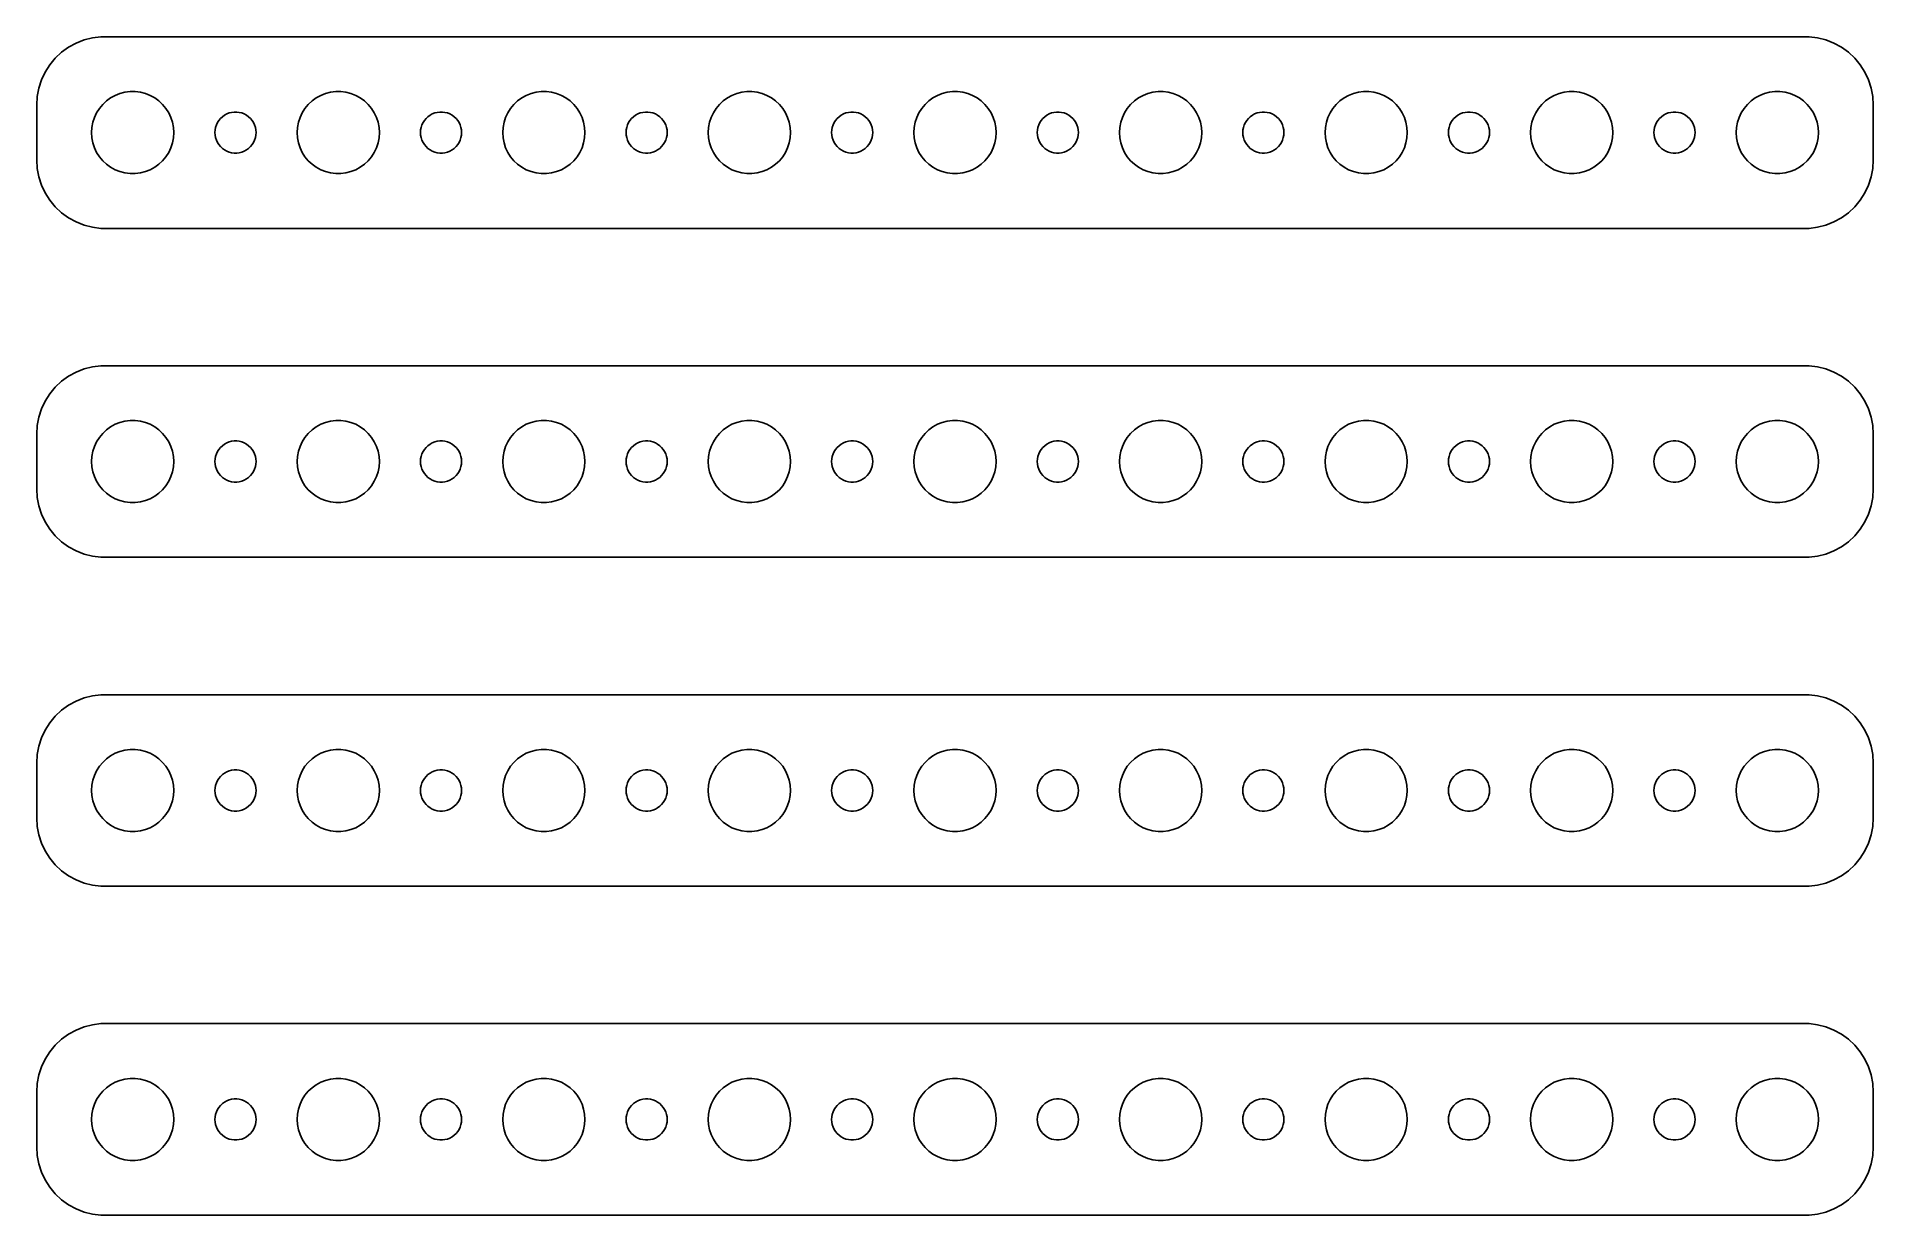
# Model space of a CAD drawing. Header units: metres. Extents: x -67 to 67, y 65 to 151.
import ezdxf

# ---------------------------------------------------------------- set-up
doc = ezdxf.new("R2010")
doc.units = ezdxf.units.M

msp = doc.modelspace()

# ---------------------------------------------------------------- linework, layer by layer
for p, q in [((-64.6791, 150.222), (-65.1871, 149.853)), ((-64.1289, 150.524), (-64.6791, 150.222)), ((-63.5451, 150.755), (-64.1289, 150.524)), ((-62.9369, 150.911), (-63.5451, 150.755)), ((-62.3139, 150.99), (-62.9369, 150.911)), ((62.3139, 150.99), (-62.3139, 150.99)), ((62.9369, 150.911), (62.3139, 150.99)), ((63.5451, 150.755), (62.9369, 150.911)), ((64.1289, 150.524), (63.5451, 150.755)), ((64.6791, 150.222), (64.1289, 150.524)), ((65.1871, 149.853), (64.6791, 150.222)), ((-66.0451, 148.939), (-66.3815, 148.409)), ((-65.6448, 149.423), (-66.0451, 148.939)), ((-65.1871, 149.853), (-65.6448, 149.423)), ((65.6448, 149.423), (65.1871, 149.853)), ((66.0451, 148.939), (65.6448, 149.423)), ((66.3815, 148.409), (66.0451, 148.939)), ((-66.6489, 147.841), (-66.8429, 147.243)), ((-66.3815, 148.409), (-66.6489, 147.841)), ((66.6489, 147.841), (66.3815, 148.409)), ((66.8429, 147.243), (66.6489, 147.841)), ((-66.9606, 146.627), (-67, 146)), ((-66.8429, 147.243), (-66.9606, 146.627)), ((-62.1869, 146.054), (-61.9123, 146.312)), ((-61.9123, 146.312), (-61.6075, 146.533)), ((-61.6075, 146.533), (-61.2773, 146.714)), ((-61.2773, 146.714), (-60.927, 146.853)), ((-60.927, 146.853), (-60.5621, 146.947)), ((-60.5621, 146.947), (-60.1884, 146.994)), ((-60.1884, 146.994), (-59.8116, 146.994)), ((-59.8116, 146.994), (-59.4379, 146.947)), ((-59.4379, 146.947), (-59.0729, 146.853)), ((-59.0729, 146.853), (-58.7227, 146.714)), ((-58.7227, 146.714), (-58.3925, 146.533)), ((-58.3925, 146.533), (-58.0877, 146.312)), ((-58.0877, 146.312), (-57.8131, 146.054)), ((-47.1869, 146.054), (-46.9123, 146.312)), ((-46.9123, 146.312), (-46.6075, 146.533)), ((-46.6075, 146.533), (-46.2773, 146.714)), ((-46.2773, 146.714), (-45.927, 146.853)), ((-45.927, 146.853), (-45.5621, 146.947)), ((-45.5621, 146.947), (-45.1884, 146.994)), ((-45.1884, 146.994), (-44.8116, 146.994)), ((-44.8116, 146.994), (-44.4379, 146.947)), ((-44.4379, 146.947), (-44.0729, 146.853)), ((-44.0729, 146.853), (-43.7227, 146.714)), ((-43.7227, 146.714), (-43.3925, 146.533)), ((-43.3925, 146.533), (-43.0877, 146.312)), ((-43.0877, 146.312), (-42.8131, 146.054)), ((-32.1869, 146.054), (-31.9123, 146.312)), ((-31.9123, 146.312), (-31.6075, 146.533)), ((-31.6075, 146.533), (-31.2773, 146.714)), ((-31.2773, 146.714), (-30.927, 146.853)), ((-30.927, 146.853), (-30.5621, 146.947)), ((-30.5621, 146.947), (-30.1884, 146.994)), ((-30.1884, 146.994), (-29.8116, 146.994)), ((-29.8116, 146.994), (-29.4379, 146.947)), ((-29.4379, 146.947), (-29.0729, 146.853)), ((-29.0729, 146.853), (-28.7227, 146.714)), ((-28.7227, 146.714), (-28.3925, 146.533)), ((-28.3925, 146.533), (-28.0877, 146.312)), ((-28.0877, 146.312), (-27.8131, 146.054)), ((-17.1869, 146.054), (-16.9123, 146.312)), ((-16.9123, 146.312), (-16.6075, 146.533)), ((-16.6075, 146.533), (-16.2773, 146.714)), ((-16.2773, 146.714), (-15.927, 146.853)), ((-15.927, 146.853), (-15.5621, 146.947)), ((-15.5621, 146.947), (-15.1884, 146.994)), ((-15.1884, 146.994), (-14.8116, 146.994)), ((-14.8116, 146.994), (-14.4379, 146.947)), ((-14.4379, 146.947), (-14.0729, 146.853)), ((-14.0729, 146.853), (-13.7227, 146.714)), ((-13.7227, 146.714), (-13.3925, 146.533)), ((-13.3925, 146.533), (-13.0877, 146.312)), ((-13.0877, 146.312), (-12.8131, 146.054)), ((-2.1869, 146.054), (-1.91226, 146.312)), ((-1.91226, 146.312), (-1.60747, 146.533)), ((-1.60747, 146.533), (-1.27733, 146.714)), ((-1.27733, 146.714), (-0.92705, 146.853)), ((-0.92705, 146.853), (-0.56213, 146.947)), ((-0.56213, 146.947), (-0.18837, 146.994)), ((-0.18837, 146.994), (0.18837, 146.994)), ((0.18837, 146.994), (0.56213, 146.947)), ((0.56213, 146.947), (0.92705, 146.853)), ((0.92705, 146.853), (1.27733, 146.714)), ((1.27733, 146.714), (1.60747, 146.533)), ((1.60747, 146.533), (1.91226, 146.312)), ((1.91226, 146.312), (2.1869, 146.054)), ((12.8131, 146.054), (13.0877, 146.312)), ((13.0877, 146.312), (13.3925, 146.533)), ((13.3925, 146.533), (13.7227, 146.714)), ((13.7227, 146.714), (14.0729, 146.853)), ((14.0729, 146.853), (14.4379, 146.947)), ((14.4379, 146.947), (14.8116, 146.994)), ((14.8116, 146.994), (15.1884, 146.994)), ((15.1884, 146.994), (15.5621, 146.947)), ((15.5621, 146.947), (15.927, 146.853)), ((15.927, 146.853), (16.2773, 146.714)), ((16.2773, 146.714), (16.6075, 146.533)), ((16.6075, 146.533), (16.9123, 146.312)), ((16.9123, 146.312), (17.1869, 146.054)), ((27.8131, 146.054), (28.0877, 146.312)), ((28.0877, 146.312), (28.3925, 146.533)), ((28.3925, 146.533), (28.7227, 146.714)), ((28.7227, 146.714), (29.0729, 146.853)), ((29.0729, 146.853), (29.4379, 146.947)), ((29.4379, 146.947), (29.8116, 146.994)), ((29.8116, 146.994), (30.1884, 146.994)), ((30.1884, 146.994), (30.5621, 146.947)), ((30.5621, 146.947), (30.927, 146.853)), ((30.927, 146.853), (31.2773, 146.714)), ((31.2773, 146.714), (31.6075, 146.533)), ((31.6075, 146.533), (31.9123, 146.312)), ((31.9123, 146.312), (32.1869, 146.054)), ((42.8131, 146.054), (43.0877, 146.312)), ((43.0877, 146.312), (43.3925, 146.533)), ((43.3925, 146.533), (43.7227, 146.714)), ((43.7227, 146.714), (44.0729, 146.853)), ((44.0729, 146.853), (44.4379, 146.947)), ((44.4379, 146.947), (44.8116, 146.994)), ((44.8116, 146.994), (45.1884, 146.994)), ((45.1884, 146.994), (45.5621, 146.947)), ((45.5621, 146.947), (45.927, 146.853)), ((45.927, 146.853), (46.2773, 146.714)), ((46.2773, 146.714), (46.6075, 146.533)), ((46.6075, 146.533), (46.9123, 146.312)), ((46.9123, 146.312), (47.1869, 146.054)), ((57.8131, 146.054), (58.0877, 146.312)), ((58.0877, 146.312), (58.3925, 146.533)), ((58.3925, 146.533), (58.7227, 146.714)), ((58.7227, 146.714), (59.0729, 146.853)), ((59.0729, 146.853), (59.4379, 146.947)), ((59.4379, 146.947), (59.8116, 146.994)), ((59.8116, 146.994), (60.1884, 146.994)), ((60.1884, 146.994), (60.5621, 146.947)), ((60.5621, 146.947), (60.927, 146.853)), ((60.927, 146.853), (61.2773, 146.714)), ((61.2773, 146.714), (61.6075, 146.533)), ((61.6075, 146.533), (61.9123, 146.312)), ((61.9123, 146.312), (62.1869, 146.054)), ((66.9606, 146.627), (66.8429, 147.243)), ((67, 146), (66.9606, 146.627)), ((-67, 146), (-67, 142)), ((-62.9763, 144.376), (-62.9057, 144.746)), ((-62.9057, 144.746), (-62.7893, 145.104)), ((-62.7893, 145.104), (-62.6289, 145.445)), ((-62.6289, 145.445), (-62.427, 145.763)), ((-62.427, 145.763), (-62.1869, 146.054)), ((-57.8131, 146.054), (-57.5729, 145.763)), ((-57.5729, 145.763), (-57.3711, 145.445)), ((-57.3711, 145.445), (-57.2107, 145.104)), ((-57.2107, 145.104), (-57.0942, 144.746)), ((-57.0942, 144.746), (-57.0237, 144.376)), ((-53.8947, 144.552), (-53.8145, 144.723)), ((-53.8145, 144.723), (-53.7135, 144.882)), ((-53.7135, 144.882), (-53.5934, 145.027)), ((-53.5934, 145.027), (-53.4561, 145.156)), ((-53.4561, 145.156), (-53.3037, 145.266)), ((-53.3037, 145.266), (-53.1387, 145.357)), ((-53.1387, 145.357), (-52.9635, 145.427)), ((-52.9635, 145.427), (-52.7811, 145.473)), ((-52.7811, 145.473), (-52.5942, 145.497)), ((-52.5942, 145.497), (-52.4058, 145.497)), ((-52.4058, 145.497), (-52.2189, 145.473)), ((-52.2189, 145.473), (-52.0365, 145.427)), ((-52.0365, 145.427), (-51.8613, 145.357)), ((-51.8613, 145.357), (-51.6963, 145.266)), ((-51.6963, 145.266), (-51.5439, 145.156)), ((-51.5439, 145.156), (-51.4065, 145.027)), ((-51.4065, 145.027), (-51.2865, 144.882)), ((-51.2865, 144.882), (-51.1855, 144.723)), ((-51.1855, 144.723), (-51.1053, 144.552)), ((-47.9763, 144.376), (-47.9057, 144.746)), ((-47.9057, 144.746), (-47.7893, 145.104)), ((-47.7893, 145.104), (-47.6289, 145.445)), ((-47.6289, 145.445), (-47.427, 145.763)), ((-47.427, 145.763), (-47.1869, 146.054)), ((-42.8131, 146.054), (-42.5729, 145.763)), ((-42.5729, 145.763), (-42.3711, 145.445)), ((-42.3711, 145.445), (-42.2107, 145.104)), ((-42.2107, 145.104), (-42.0942, 144.746)), ((-42.0942, 144.746), (-42.0237, 144.376)), ((-38.8947, 144.552), (-38.8145, 144.723)), ((-38.8145, 144.723), (-38.7135, 144.882)), ((-38.7135, 144.882), (-38.5934, 145.027)), ((-38.5934, 145.027), (-38.4561, 145.156)), ((-38.4561, 145.156), (-38.3037, 145.266)), ((-38.3037, 145.266), (-38.1387, 145.357)), ((-38.1387, 145.357), (-37.9635, 145.427)), ((-37.9635, 145.427), (-37.7811, 145.473)), ((-37.7811, 145.473), (-37.5942, 145.497)), ((-37.5942, 145.497), (-37.4058, 145.497)), ((-37.4058, 145.497), (-37.2189, 145.473)), ((-37.2189, 145.473), (-37.0365, 145.427)), ((-37.0365, 145.427), (-36.8613, 145.357)), ((-36.8613, 145.357), (-36.6963, 145.266)), ((-36.6963, 145.266), (-36.5439, 145.156)), ((-36.5439, 145.156), (-36.4065, 145.027)), ((-36.4065, 145.027), (-36.2865, 144.882)), ((-36.2865, 144.882), (-36.1855, 144.723)), ((-36.1855, 144.723), (-36.1053, 144.552)), ((-32.9763, 144.376), (-32.9057, 144.746)), ((-32.9057, 144.746), (-32.7893, 145.104)), ((-32.7893, 145.104), (-32.6289, 145.445)), ((-32.6289, 145.445), (-32.427, 145.763)), ((-32.427, 145.763), (-32.1869, 146.054)), ((-27.8131, 146.054), (-27.5729, 145.763)), ((-27.5729, 145.763), (-27.3711, 145.445)), ((-27.3711, 145.445), (-27.2107, 145.104)), ((-27.2107, 145.104), (-27.0942, 144.746)), ((-27.0942, 144.746), (-27.0237, 144.376)), ((-23.8947, 144.552), (-23.8145, 144.723)), ((-23.8145, 144.723), (-23.7135, 144.882)), ((-23.7135, 144.882), (-23.5934, 145.027)), ((-23.5934, 145.027), (-23.4561, 145.156)), ((-23.4561, 145.156), (-23.3037, 145.266)), ((-23.3037, 145.266), (-23.1387, 145.357)), ((-23.1387, 145.357), (-22.9635, 145.427)), ((-22.9635, 145.427), (-22.7811, 145.473)), ((-22.7811, 145.473), (-22.5942, 145.497)), ((-22.5942, 145.497), (-22.4058, 145.497)), ((-22.4058, 145.497), (-22.2189, 145.473)), ((-22.2189, 145.473), (-22.0365, 145.427)), ((-22.0365, 145.427), (-21.8613, 145.357)), ((-21.8613, 145.357), (-21.6963, 145.266)), ((-21.6963, 145.266), (-21.5439, 145.156)), ((-21.5439, 145.156), (-21.4065, 145.027)), ((-21.4065, 145.027), (-21.2865, 144.882)), ((-21.2865, 144.882), (-21.1855, 144.723)), ((-21.1855, 144.723), (-21.1053, 144.552)), ((-17.9763, 144.376), (-17.9057, 144.746)), ((-17.9057, 144.746), (-17.7893, 145.104)), ((-17.7893, 145.104), (-17.6289, 145.445)), ((-17.6289, 145.445), (-17.427, 145.763)), ((-17.427, 145.763), (-17.1869, 146.054)), ((-12.8131, 146.054), (-12.5729, 145.763)), ((-12.5729, 145.763), (-12.3711, 145.445)), ((-12.3711, 145.445), (-12.2107, 145.104)), ((-12.2107, 145.104), (-12.0942, 144.746)), ((-12.0942, 144.746), (-12.0237, 144.376)), ((-8.89465, 144.552), (-8.81445, 144.723)), ((-8.81445, 144.723), (-8.71352, 144.882)), ((-8.71352, 144.882), (-8.59344, 145.027)), ((-8.59344, 145.027), (-8.45613, 145.156)), ((-8.45613, 145.156), (-8.30373, 145.266)), ((-8.30373, 145.266), (-8.13866, 145.357)), ((-8.13866, 145.357), (-7.96352, 145.427)), ((-7.96352, 145.427), (-7.78107, 145.473)), ((-7.78107, 145.473), (-7.59418, 145.497)), ((-7.59418, 145.497), (-7.40581, 145.497)), ((-7.40581, 145.497), (-7.21892, 145.473)), ((-7.21892, 145.473), (-7.03647, 145.427)), ((-7.03647, 145.427), (-6.86133, 145.357)), ((-6.86133, 145.357), (-6.69626, 145.266)), ((-6.69626, 145.266), (-6.54385, 145.156)), ((-6.54385, 145.156), (-6.40654, 145.027)), ((-6.40654, 145.027), (-6.28647, 144.882)), ((-6.28647, 144.882), (-6.18553, 144.723)), ((-6.18553, 144.723), (-6.10533, 144.552)), ((-2.97633, 144.376), (-2.90575, 144.746)), ((-2.90575, 144.746), (-2.78932, 145.104)), ((-2.78932, 145.104), (-2.62891, 145.445)), ((-2.62891, 145.445), (-2.42705, 145.763)), ((-2.42705, 145.763), (-2.1869, 146.054)), ((2.1869, 146.054), (2.42705, 145.763)), ((2.42705, 145.763), (2.62891, 145.445)), ((2.62891, 145.445), (2.78932, 145.104)), ((2.78932, 145.104), (2.90575, 144.746)), ((2.90575, 144.746), (2.97633, 144.376)), ((6.10533, 144.552), (6.18553, 144.723)), ((6.18553, 144.723), (6.28647, 144.882)), ((6.28647, 144.882), (6.40654, 145.027)), ((6.40654, 145.027), (6.54385, 145.156)), ((6.54385, 145.156), (6.69626, 145.266)), ((6.69626, 145.266), (6.86133, 145.357)), ((6.86133, 145.357), (7.03647, 145.427)), ((7.03647, 145.427), (7.21892, 145.473)), ((7.21892, 145.473), (7.40581, 145.497)), ((7.40581, 145.497), (7.59418, 145.497)), ((7.59418, 145.497), (7.78107, 145.473)), ((7.78107, 145.473), (7.96352, 145.427)), ((7.96352, 145.427), (8.13866, 145.357)), ((8.13866, 145.357), (8.30373, 145.266)), ((8.30373, 145.266), (8.45613, 145.156)), ((8.45613, 145.156), (8.59344, 145.027)), ((8.59344, 145.027), (8.71352, 144.882)), ((8.71352, 144.882), (8.81445, 144.723)), ((8.81445, 144.723), (8.89465, 144.552)), ((12.0237, 144.376), (12.0942, 144.746)), ((12.0942, 144.746), (12.2107, 145.104)), ((12.2107, 145.104), (12.3711, 145.445)), ((12.3711, 145.445), (12.5729, 145.763)), ((12.5729, 145.763), (12.8131, 146.054)), ((17.1869, 146.054), (17.427, 145.763)), ((17.427, 145.763), (17.6289, 145.445)), ((17.6289, 145.445), (17.7893, 145.104)), ((17.7893, 145.104), (17.9057, 144.746)), ((17.9057, 144.746), (17.9763, 144.376)), ((21.1053, 144.552), (21.1855, 144.723)), ((21.1855, 144.723), (21.2865, 144.882)), ((21.2865, 144.882), (21.4065, 145.027)), ((21.4065, 145.027), (21.5439, 145.156)), ((21.5439, 145.156), (21.6963, 145.266)), ((21.6963, 145.266), (21.8613, 145.357)), ((21.8613, 145.357), (22.0365, 145.427)), ((22.0365, 145.427), (22.2189, 145.473)), ((22.2189, 145.473), (22.4058, 145.497)), ((22.4058, 145.497), (22.5942, 145.497)), ((22.5942, 145.497), (22.7811, 145.473)), ((22.7811, 145.473), (22.9635, 145.427)), ((22.9635, 145.427), (23.1387, 145.357)), ((23.1387, 145.357), (23.3037, 145.266)), ((23.3037, 145.266), (23.4561, 145.156)), ((23.4561, 145.156), (23.5934, 145.027)), ((23.5934, 145.027), (23.7135, 144.882)), ((23.7135, 144.882), (23.8145, 144.723)), ((23.8145, 144.723), (23.8947, 144.552)), ((27.0237, 144.376), (27.0942, 144.746)), ((27.0942, 144.746), (27.2107, 145.104)), ((27.2107, 145.104), (27.3711, 145.445)), ((27.3711, 145.445), (27.5729, 145.763)), ((27.5729, 145.763), (27.8131, 146.054)), ((32.1869, 146.054), (32.427, 145.763)), ((32.427, 145.763), (32.6289, 145.445)), ((32.6289, 145.445), (32.7893, 145.104)), ((32.7893, 145.104), (32.9057, 144.746)), ((32.9057, 144.746), (32.9763, 144.376)), ((36.1053, 144.552), (36.1855, 144.723)), ((36.1855, 144.723), (36.2865, 144.882)), ((36.2865, 144.882), (36.4065, 145.027)), ((36.4065, 145.027), (36.5439, 145.156)), ((36.5439, 145.156), (36.6963, 145.266)), ((36.6963, 145.266), (36.8613, 145.357)), ((36.8613, 145.357), (37.0365, 145.427)), ((37.0365, 145.427), (37.2189, 145.473)), ((37.2189, 145.473), (37.4058, 145.497)), ((37.4058, 145.497), (37.5942, 145.497)), ((37.5942, 145.497), (37.7811, 145.473)), ((37.7811, 145.473), (37.9635, 145.427)), ((37.9635, 145.427), (38.1387, 145.357)), ((38.1387, 145.357), (38.3037, 145.266)), ((38.3037, 145.266), (38.4561, 145.156)), ((38.4561, 145.156), (38.5934, 145.027)), ((38.5934, 145.027), (38.7135, 144.882)), ((38.7135, 144.882), (38.8145, 144.723)), ((38.8145, 144.723), (38.8947, 144.552)), ((42.0237, 144.376), (42.0942, 144.746)), ((42.0942, 144.746), (42.2107, 145.104)), ((42.2107, 145.104), (42.3711, 145.445)), ((42.3711, 145.445), (42.5729, 145.763)), ((42.5729, 145.763), (42.8131, 146.054)), ((47.1869, 146.054), (47.427, 145.763)), ((47.427, 145.763), (47.6289, 145.445)), ((47.6289, 145.445), (47.7893, 145.104)), ((47.7893, 145.104), (47.9057, 144.746)), ((47.9057, 144.746), (47.9763, 144.376)), ((51.1053, 144.552), (51.1855, 144.723)), ((51.1855, 144.723), (51.2865, 144.882)), ((51.2865, 144.882), (51.4065, 145.027)), ((51.4065, 145.027), (51.5439, 145.156)), ((51.5439, 145.156), (51.6963, 145.266)), ((51.6963, 145.266), (51.8613, 145.357)), ((51.8613, 145.357), (52.0365, 145.427)), ((52.0365, 145.427), (52.2189, 145.473)), ((52.2189, 145.473), (52.4058, 145.497)), ((52.4058, 145.497), (52.5942, 145.497)), ((52.5942, 145.497), (52.7811, 145.473)), ((52.7811, 145.473), (52.9635, 145.427)), ((52.9635, 145.427), (53.1387, 145.357)), ((53.1387, 145.357), (53.3037, 145.266)), ((53.3037, 145.266), (53.4561, 145.156)), ((53.4561, 145.156), (53.5934, 145.027)), ((53.5934, 145.027), (53.7135, 144.882)), ((53.7135, 144.882), (53.8145, 144.723)), ((53.8145, 144.723), (53.8947, 144.552)), ((57.0237, 144.376), (57.0942, 144.746)), ((57.0942, 144.746), (57.2107, 145.104)), ((57.2107, 145.104), (57.3711, 145.445)), ((57.3711, 145.445), (57.5729, 145.763)), ((57.5729, 145.763), (57.8131, 146.054)), ((62.1869, 146.054), (62.427, 145.763)), ((62.427, 145.763), (62.6289, 145.445)), ((62.6289, 145.445), (62.7893, 145.104)), ((62.7893, 145.104), (62.9057, 144.746)), ((62.9057, 144.746), (62.9763, 144.376)), ((67, 142), (67, 146)), ((-63, 144), (-62.9763, 144.376)), ((-62.9763, 143.624), (-63, 144)), ((-62.9057, 143.254), (-62.9763, 143.624)), ((-57.0237, 143.624), (-57.0942, 143.254)), ((-57.0237, 144.376), (-57, 144)), ((-57, 144), (-57.0237, 143.624)), ((-54, 144), (-53.9882, 144.188)), ((-53.9882, 143.812), (-54, 144)), ((-53.9882, 144.188), (-53.9529, 144.373)), ((-53.9529, 143.627), (-53.9882, 143.812)), ((-53.9529, 144.373), (-53.8947, 144.552)), ((-53.8947, 143.448), (-53.9529, 143.627)), ((-53.8145, 143.277), (-53.8947, 143.448)), ((-51.1053, 143.448), (-51.1855, 143.277)), ((-51.1053, 144.552), (-51.0471, 144.373)), ((-51.0471, 143.627), (-51.1053, 143.448)), ((-51.0471, 144.373), (-51.0118, 144.188)), ((-51.0118, 143.812), (-51.0471, 143.627)), ((-51.0118, 144.188), (-51, 144)), ((-51, 144), (-51.0118, 143.812)), ((-48, 144), (-47.9763, 144.376)), ((-47.9763, 143.624), (-48, 144)), ((-47.9057, 143.254), (-47.9763, 143.624)), ((-42.0237, 143.624), (-42.0942, 143.254)), ((-42.0237, 144.376), (-42, 144)), ((-42, 144), (-42.0237, 143.624)), ((-39, 144), (-38.9882, 144.188)), ((-38.9882, 143.812), (-39, 144)), ((-38.9882, 144.188), (-38.9529, 144.373)), ((-38.9529, 143.627), (-38.9882, 143.812)), ((-38.9529, 144.373), (-38.8947, 144.552)), ((-38.8947, 143.448), (-38.9529, 143.627)), ((-38.8145, 143.277), (-38.8947, 143.448)), ((-36.1053, 143.448), (-36.1855, 143.277)), ((-36.1053, 144.552), (-36.0471, 144.373)), ((-36.0471, 143.627), (-36.1053, 143.448)), ((-36.0471, 144.373), (-36.0118, 144.188)), ((-36.0118, 143.812), (-36.0471, 143.627)), ((-36.0118, 144.188), (-36, 144)), ((-36, 144), (-36.0118, 143.812)), ((-33, 144), (-32.9763, 144.376)), ((-32.9763, 143.624), (-33, 144)), ((-32.9057, 143.254), (-32.9763, 143.624)), ((-27.0237, 143.624), (-27.0942, 143.254)), ((-27.0237, 144.376), (-27, 144)), ((-27, 144), (-27.0237, 143.624)), ((-24, 144), (-23.9882, 144.188)), ((-23.9882, 143.812), (-24, 144)), ((-23.9882, 144.188), (-23.9529, 144.373)), ((-23.9529, 143.627), (-23.9882, 143.812)), ((-23.9529, 144.373), (-23.8947, 144.552)), ((-23.8947, 143.448), (-23.9529, 143.627)), ((-23.8145, 143.277), (-23.8947, 143.448)), ((-21.1053, 143.448), (-21.1855, 143.277)), ((-21.1053, 144.552), (-21.0471, 144.373)), ((-21.0471, 143.627), (-21.1053, 143.448)), ((-21.0471, 144.373), (-21.0118, 144.188)), ((-21.0118, 143.812), (-21.0471, 143.627)), ((-21.0118, 144.188), (-21, 144)), ((-21, 144), (-21.0118, 143.812)), ((-18, 144), (-17.9763, 144.376)), ((-17.9763, 143.624), (-18, 144)), ((-17.9057, 143.254), (-17.9763, 143.624)), ((-12.0237, 143.624), (-12.0942, 143.254)), ((-12.0237, 144.376), (-12, 144)), ((-12, 144), (-12.0237, 143.624)), ((-9, 144), (-8.98816, 144.188)), ((-8.98816, 143.812), (-9, 144)), ((-8.98816, 144.188), (-8.95287, 144.373)), ((-8.95287, 143.627), (-8.98816, 143.812)), ((-8.95287, 144.373), (-8.89465, 144.552)), ((-8.89465, 143.448), (-8.95287, 143.627)), ((-8.81445, 143.277), (-8.89465, 143.448)), ((-6.10533, 143.448), (-6.18553, 143.277)), ((-6.10533, 144.552), (-6.04712, 144.373)), ((-6.04712, 143.627), (-6.10533, 143.448)), ((-6.04712, 144.373), (-6.01183, 144.188)), ((-6.01183, 143.812), (-6.04712, 143.627)), ((-6.01183, 144.188), (-6, 144)), ((-6, 144), (-6.01183, 143.812)), ((-3, 144), (-2.97633, 144.376)), ((-2.97633, 143.624), (-3, 144)), ((-2.90575, 143.254), (-2.97633, 143.624)), ((2.97633, 143.624), (2.90575, 143.254)), ((2.97633, 144.376), (3, 144)), ((3, 144), (2.97633, 143.624)), ((6, 144), (6.01183, 144.188)), ((6.01183, 143.812), (6, 144)), ((6.01183, 144.188), (6.04712, 144.373)), ((6.04712, 143.627), (6.01183, 143.812)), ((6.04712, 144.373), (6.10533, 144.552)), ((6.10533, 143.448), (6.04712, 143.627)), ((6.18553, 143.277), (6.10533, 143.448)), ((8.89465, 143.448), (8.81445, 143.277)), ((8.89465, 144.552), (8.95287, 144.373)), ((8.95287, 143.627), (8.89465, 143.448)), ((8.95287, 144.373), (8.98816, 144.188)), ((8.98816, 143.812), (8.95287, 143.627)), ((8.98816, 144.188), (9, 144)), ((9, 144), (8.98816, 143.812)), ((12, 144), (12.0237, 144.376)), ((12.0237, 143.624), (12, 144)), ((12.0942, 143.254), (12.0237, 143.624)), ((17.9763, 143.624), (17.9057, 143.254)), ((17.9763, 144.376), (18, 144)), ((18, 144), (17.9763, 143.624)), ((21, 144), (21.0118, 144.188)), ((21.0118, 143.812), (21, 144)), ((21.0118, 144.188), (21.0471, 144.373)), ((21.0471, 143.627), (21.0118, 143.812)), ((21.0471, 144.373), (21.1053, 144.552)), ((21.1053, 143.448), (21.0471, 143.627)), ((21.1855, 143.277), (21.1053, 143.448)), ((23.8947, 143.448), (23.8145, 143.277)), ((23.8947, 144.552), (23.9529, 144.373)), ((23.9529, 143.627), (23.8947, 143.448)), ((23.9529, 144.373), (23.9882, 144.188)), ((23.9882, 143.812), (23.9529, 143.627)), ((23.9882, 144.188), (24, 144)), ((24, 144), (23.9882, 143.812)), ((27, 144), (27.0237, 144.376)), ((27.0237, 143.624), (27, 144)), ((27.0942, 143.254), (27.0237, 143.624)), ((32.9763, 143.624), (32.9057, 143.254)), ((32.9763, 144.376), (33, 144)), ((33, 144), (32.9763, 143.624)), ((36, 144), (36.0118, 144.188)), ((36.0118, 143.812), (36, 144)), ((36.0118, 144.188), (36.0471, 144.373)), ((36.0471, 143.627), (36.0118, 143.812)), ((36.0471, 144.373), (36.1053, 144.552)), ((36.1053, 143.448), (36.0471, 143.627)), ((36.1855, 143.277), (36.1053, 143.448)), ((38.8947, 143.448), (38.8145, 143.277)), ((38.8947, 144.552), (38.9529, 144.373)), ((38.9529, 143.627), (38.8947, 143.448)), ((38.9529, 144.373), (38.9882, 144.188)), ((38.9882, 143.812), (38.9529, 143.627)), ((38.9882, 144.188), (39, 144)), ((39, 144), (38.9882, 143.812)), ((42, 144), (42.0237, 144.376)), ((42.0237, 143.624), (42, 144)), ((42.0942, 143.254), (42.0237, 143.624)), ((47.9763, 143.624), (47.9057, 143.254)), ((47.9763, 144.376), (48, 144)), ((48, 144), (47.9763, 143.624)), ((51, 144), (51.0118, 144.188)), ((51.0118, 143.812), (51, 144)), ((51.0118, 144.188), (51.0471, 144.373)), ((51.0471, 143.627), (51.0118, 143.812)), ((51.0471, 144.373), (51.1053, 144.552)), ((51.1053, 143.448), (51.0471, 143.627)), ((51.1855, 143.277), (51.1053, 143.448)), ((53.8947, 143.448), (53.8145, 143.277)), ((53.8947, 144.552), (53.9529, 144.373)), ((53.9529, 143.627), (53.8947, 143.448)), ((53.9529, 144.373), (53.9882, 144.188)), ((53.9882, 143.812), (53.9529, 143.627)), ((53.9882, 144.188), (54, 144)), ((54, 144), (53.9882, 143.812)), ((57, 144), (57.0237, 144.376)), ((57.0237, 143.624), (57, 144)), ((57.0942, 143.254), (57.0237, 143.624)), ((62.9763, 143.624), (62.9057, 143.254)), ((62.9763, 144.376), (63, 144)), ((63, 144), (62.9763, 143.624)), ((-62.7893, 142.896), (-62.9057, 143.254)), ((-62.6289, 142.555), (-62.7893, 142.896)), ((-62.427, 142.237), (-62.6289, 142.555)), ((-62.1869, 141.946), (-62.427, 142.237)), ((-57.5729, 142.237), (-57.8131, 141.946)), ((-57.3711, 142.555), (-57.5729, 142.237)), ((-57.2107, 142.896), (-57.3711, 142.555)), ((-57.0942, 143.254), (-57.2107, 142.896)), ((-53.7135, 143.118), (-53.8145, 143.277)), ((-53.5934, 142.973), (-53.7135, 143.118)), ((-53.4561, 142.844), (-53.5934, 142.973)), ((-53.3037, 142.734), (-53.4561, 142.844)), ((-53.1387, 142.643), (-53.3037, 142.734)), ((-52.9635, 142.573), (-53.1387, 142.643)), ((-52.7811, 142.527), (-52.9635, 142.573)), ((-52.5942, 142.503), (-52.7811, 142.527)), ((-52.4058, 142.503), (-52.5942, 142.503)), ((-52.2189, 142.527), (-52.4058, 142.503)), ((-52.0365, 142.573), (-52.2189, 142.527)), ((-51.8613, 142.643), (-52.0365, 142.573)), ((-51.6963, 142.734), (-51.8613, 142.643)), ((-51.5439, 142.844), (-51.6963, 142.734)), ((-51.4065, 142.973), (-51.5439, 142.844)), ((-51.2865, 143.118), (-51.4065, 142.973)), ((-51.1855, 143.277), (-51.2865, 143.118)), ((-47.7893, 142.896), (-47.9057, 143.254)), ((-47.6289, 142.555), (-47.7893, 142.896)), ((-47.427, 142.237), (-47.6289, 142.555)), ((-47.1869, 141.946), (-47.427, 142.237)), ((-42.5729, 142.237), (-42.8131, 141.946)), ((-42.3711, 142.555), (-42.5729, 142.237)), ((-42.2107, 142.896), (-42.3711, 142.555)), ((-42.0942, 143.254), (-42.2107, 142.896)), ((-38.7135, 143.118), (-38.8145, 143.277)), ((-38.5934, 142.973), (-38.7135, 143.118)), ((-38.4561, 142.844), (-38.5934, 142.973)), ((-38.3037, 142.734), (-38.4561, 142.844)), ((-38.1387, 142.643), (-38.3037, 142.734)), ((-37.9635, 142.573), (-38.1387, 142.643)), ((-37.7811, 142.527), (-37.9635, 142.573)), ((-37.5942, 142.503), (-37.7811, 142.527)), ((-37.4058, 142.503), (-37.5942, 142.503)), ((-37.2189, 142.527), (-37.4058, 142.503)), ((-37.0365, 142.573), (-37.2189, 142.527)), ((-36.8613, 142.643), (-37.0365, 142.573)), ((-36.6963, 142.734), (-36.8613, 142.643)), ((-36.5439, 142.844), (-36.6963, 142.734)), ((-36.4065, 142.973), (-36.5439, 142.844)), ((-36.2865, 143.118), (-36.4065, 142.973)), ((-36.1855, 143.277), (-36.2865, 143.118)), ((-32.7893, 142.896), (-32.9057, 143.254)), ((-32.6289, 142.555), (-32.7893, 142.896)), ((-32.427, 142.237), (-32.6289, 142.555)), ((-32.1869, 141.946), (-32.427, 142.237)), ((-27.5729, 142.237), (-27.8131, 141.946)), ((-27.3711, 142.555), (-27.5729, 142.237)), ((-27.2107, 142.896), (-27.3711, 142.555)), ((-27.0942, 143.254), (-27.2107, 142.896)), ((-23.7135, 143.118), (-23.8145, 143.277)), ((-23.5934, 142.973), (-23.7135, 143.118)), ((-23.4561, 142.844), (-23.5934, 142.973)), ((-23.3037, 142.734), (-23.4561, 142.844)), ((-23.1387, 142.643), (-23.3037, 142.734)), ((-22.9635, 142.573), (-23.1387, 142.643)), ((-22.7811, 142.527), (-22.9635, 142.573)), ((-22.5942, 142.503), (-22.7811, 142.527)), ((-22.4058, 142.503), (-22.5942, 142.503)), ((-22.2189, 142.527), (-22.4058, 142.503)), ((-22.0365, 142.573), (-22.2189, 142.527)), ((-21.8613, 142.643), (-22.0365, 142.573)), ((-21.6963, 142.734), (-21.8613, 142.643)), ((-21.5439, 142.844), (-21.6963, 142.734)), ((-21.4065, 142.973), (-21.5439, 142.844)), ((-21.2865, 143.118), (-21.4065, 142.973)), ((-21.1855, 143.277), (-21.2865, 143.118)), ((-17.7893, 142.896), (-17.9057, 143.254)), ((-17.6289, 142.555), (-17.7893, 142.896)), ((-17.427, 142.237), (-17.6289, 142.555)), ((-17.1869, 141.946), (-17.427, 142.237)), ((-12.5729, 142.237), (-12.8131, 141.946)), ((-12.3711, 142.555), (-12.5729, 142.237)), ((-12.2107, 142.896), (-12.3711, 142.555)), ((-12.0942, 143.254), (-12.2107, 142.896)), ((-8.71352, 143.118), (-8.81445, 143.277)), ((-8.59344, 142.973), (-8.71352, 143.118)), ((-8.45613, 142.844), (-8.59344, 142.973)), ((-8.30373, 142.734), (-8.45613, 142.844)), ((-8.13866, 142.643), (-8.30373, 142.734)), ((-7.96352, 142.573), (-8.13866, 142.643)), ((-7.78107, 142.527), (-7.96352, 142.573)), ((-7.59418, 142.503), (-7.78107, 142.527)), ((-7.40581, 142.503), (-7.59418, 142.503)), ((-7.21892, 142.527), (-7.40581, 142.503)), ((-7.03647, 142.573), (-7.21892, 142.527)), ((-6.86133, 142.643), (-7.03647, 142.573)), ((-6.69626, 142.734), (-6.86133, 142.643)), ((-6.54385, 142.844), (-6.69626, 142.734)), ((-6.40654, 142.973), (-6.54385, 142.844)), ((-6.28647, 143.118), (-6.40654, 142.973)), ((-6.18553, 143.277), (-6.28647, 143.118)), ((-2.78932, 142.896), (-2.90575, 143.254)), ((-2.62891, 142.555), (-2.78932, 142.896)), ((-2.42705, 142.237), (-2.62891, 142.555)), ((-2.1869, 141.946), (-2.42705, 142.237)), ((2.42705, 142.237), (2.1869, 141.946)), ((2.62891, 142.555), (2.42705, 142.237)), ((2.78932, 142.896), (2.62891, 142.555)), ((2.90575, 143.254), (2.78932, 142.896)), ((6.28647, 143.118), (6.18553, 143.277)), ((6.40654, 142.973), (6.28647, 143.118)), ((6.54385, 142.844), (6.40654, 142.973)), ((6.69626, 142.734), (6.54385, 142.844)), ((6.86133, 142.643), (6.69626, 142.734)), ((7.03647, 142.573), (6.86133, 142.643)), ((7.21892, 142.527), (7.03647, 142.573)), ((7.40581, 142.503), (7.21892, 142.527)), ((7.59418, 142.503), (7.40581, 142.503)), ((7.78107, 142.527), (7.59418, 142.503)), ((7.96352, 142.573), (7.78107, 142.527)), ((8.13866, 142.643), (7.96352, 142.573)), ((8.30373, 142.734), (8.13866, 142.643)), ((8.45613, 142.844), (8.30373, 142.734)), ((8.59344, 142.973), (8.45613, 142.844)), ((8.71352, 143.118), (8.59344, 142.973)), ((8.81445, 143.277), (8.71352, 143.118)), ((12.2107, 142.896), (12.0942, 143.254)), ((12.3711, 142.555), (12.2107, 142.896)), ((12.5729, 142.237), (12.3711, 142.555)), ((12.8131, 141.946), (12.5729, 142.237)), ((17.427, 142.237), (17.1869, 141.946)), ((17.6289, 142.555), (17.427, 142.237)), ((17.7893, 142.896), (17.6289, 142.555)), ((17.9057, 143.254), (17.7893, 142.896)), ((21.2865, 143.118), (21.1855, 143.277)), ((21.4065, 142.973), (21.2865, 143.118)), ((21.5439, 142.844), (21.4065, 142.973)), ((21.6963, 142.734), (21.5439, 142.844)), ((21.8613, 142.643), (21.6963, 142.734)), ((22.0365, 142.573), (21.8613, 142.643)), ((22.2189, 142.527), (22.0365, 142.573)), ((22.4058, 142.503), (22.2189, 142.527)), ((22.5942, 142.503), (22.4058, 142.503)), ((22.7811, 142.527), (22.5942, 142.503)), ((22.9635, 142.573), (22.7811, 142.527)), ((23.1387, 142.643), (22.9635, 142.573)), ((23.3037, 142.734), (23.1387, 142.643)), ((23.4561, 142.844), (23.3037, 142.734)), ((23.5934, 142.973), (23.4561, 142.844)), ((23.7135, 143.118), (23.5934, 142.973)), ((23.8145, 143.277), (23.7135, 143.118)), ((27.2107, 142.896), (27.0942, 143.254)), ((27.3711, 142.555), (27.2107, 142.896)), ((27.5729, 142.237), (27.3711, 142.555)), ((27.8131, 141.946), (27.5729, 142.237)), ((32.427, 142.237), (32.1869, 141.946)), ((32.6289, 142.555), (32.427, 142.237)), ((32.7893, 142.896), (32.6289, 142.555)), ((32.9057, 143.254), (32.7893, 142.896)), ((36.2865, 143.118), (36.1855, 143.277)), ((36.4065, 142.973), (36.2865, 143.118)), ((36.5439, 142.844), (36.4065, 142.973)), ((36.6963, 142.734), (36.5439, 142.844)), ((36.8613, 142.643), (36.6963, 142.734)), ((37.0365, 142.573), (36.8613, 142.643)), ((37.2189, 142.527), (37.0365, 142.573)), ((37.4058, 142.503), (37.2189, 142.527)), ((37.5942, 142.503), (37.4058, 142.503)), ((37.7811, 142.527), (37.5942, 142.503)), ((37.9635, 142.573), (37.7811, 142.527)), ((38.1387, 142.643), (37.9635, 142.573)), ((38.3037, 142.734), (38.1387, 142.643)), ((38.4561, 142.844), (38.3037, 142.734)), ((38.5934, 142.973), (38.4561, 142.844)), ((38.7135, 143.118), (38.5934, 142.973)), ((38.8145, 143.277), (38.7135, 143.118)), ((42.2107, 142.896), (42.0942, 143.254)), ((42.3711, 142.555), (42.2107, 142.896)), ((42.5729, 142.237), (42.3711, 142.555)), ((42.8131, 141.946), (42.5729, 142.237)), ((47.427, 142.237), (47.1869, 141.946)), ((47.6289, 142.555), (47.427, 142.237)), ((47.7893, 142.896), (47.6289, 142.555)), ((47.9057, 143.254), (47.7893, 142.896)), ((51.2865, 143.118), (51.1855, 143.277)), ((51.4065, 142.973), (51.2865, 143.118)), ((51.5439, 142.844), (51.4065, 142.973)), ((51.6963, 142.734), (51.5439, 142.844)), ((51.8613, 142.643), (51.6963, 142.734)), ((52.0365, 142.573), (51.8613, 142.643)), ((52.2189, 142.527), (52.0365, 142.573)), ((52.4058, 142.503), (52.2189, 142.527)), ((52.5942, 142.503), (52.4058, 142.503)), ((52.7811, 142.527), (52.5942, 142.503)), ((52.9635, 142.573), (52.7811, 142.527)), ((53.1387, 142.643), (52.9635, 142.573)), ((53.3037, 142.734), (53.1387, 142.643)), ((53.4561, 142.844), (53.3037, 142.734)), ((53.5934, 142.973), (53.4561, 142.844)), ((53.7135, 143.118), (53.5934, 142.973)), ((53.8145, 143.277), (53.7135, 143.118)), ((57.2107, 142.896), (57.0942, 143.254)), ((57.3711, 142.555), (57.2107, 142.896)), ((57.5729, 142.237), (57.3711, 142.555)), ((57.8131, 141.946), (57.5729, 142.237)), ((62.427, 142.237), (62.1869, 141.946)), ((62.6289, 142.555), (62.427, 142.237)), ((62.7893, 142.896), (62.6289, 142.555)), ((62.9057, 143.254), (62.7893, 142.896)), ((-67, 142), (-66.9606, 141.373)), ((-66.9606, 141.373), (-66.8429, 140.757)), ((-66.8429, 140.757), (-66.6489, 140.159)), ((-61.9123, 141.688), (-62.1869, 141.946)), ((-61.6075, 141.467), (-61.9123, 141.688)), ((-61.2773, 141.286), (-61.6075, 141.467)), ((-60.927, 141.147), (-61.2773, 141.286)), ((-60.5621, 141.053), (-60.927, 141.147)), ((-60.1884, 141.006), (-60.5621, 141.053)), ((-59.8116, 141.006), (-60.1884, 141.006)), ((-59.4379, 141.053), (-59.8116, 141.006)), ((-59.0729, 141.147), (-59.4379, 141.053)), ((-58.7227, 141.286), (-59.0729, 141.147)), ((-58.3925, 141.467), (-58.7227, 141.286)), ((-58.0877, 141.688), (-58.3925, 141.467)), ((-57.8131, 141.946), (-58.0877, 141.688)), ((-46.9123, 141.688), (-47.1869, 141.946)), ((-46.6075, 141.467), (-46.9123, 141.688)), ((-46.2773, 141.286), (-46.6075, 141.467)), ((-45.927, 141.147), (-46.2773, 141.286)), ((-45.5621, 141.053), (-45.927, 141.147)), ((-45.1884, 141.006), (-45.5621, 141.053)), ((-44.8116, 141.006), (-45.1884, 141.006)), ((-44.4379, 141.053), (-44.8116, 141.006)), ((-44.0729, 141.147), (-44.4379, 141.053)), ((-43.7227, 141.286), (-44.0729, 141.147)), ((-43.3925, 141.467), (-43.7227, 141.286)), ((-43.0877, 141.688), (-43.3925, 141.467)), ((-42.8131, 141.946), (-43.0877, 141.688)), ((-31.9123, 141.688), (-32.1869, 141.946)), ((-31.6075, 141.467), (-31.9123, 141.688)), ((-31.2773, 141.286), (-31.6075, 141.467)), ((-30.927, 141.147), (-31.2773, 141.286)), ((-30.5621, 141.053), (-30.927, 141.147)), ((-30.1884, 141.006), (-30.5621, 141.053)), ((-29.8116, 141.006), (-30.1884, 141.006)), ((-29.4379, 141.053), (-29.8116, 141.006)), ((-29.0729, 141.147), (-29.4379, 141.053)), ((-28.7227, 141.286), (-29.0729, 141.147)), ((-28.3925, 141.467), (-28.7227, 141.286)), ((-28.0877, 141.688), (-28.3925, 141.467)), ((-27.8131, 141.946), (-28.0877, 141.688)), ((-16.9123, 141.688), (-17.1869, 141.946)), ((-16.6075, 141.467), (-16.9123, 141.688)), ((-16.2773, 141.286), (-16.6075, 141.467)), ((-15.927, 141.147), (-16.2773, 141.286)), ((-15.5621, 141.053), (-15.927, 141.147)), ((-15.1884, 141.006), (-15.5621, 141.053)), ((-14.8116, 141.006), (-15.1884, 141.006)), ((-14.4379, 141.053), (-14.8116, 141.006)), ((-14.0729, 141.147), (-14.4379, 141.053)), ((-13.7227, 141.286), (-14.0729, 141.147)), ((-13.3925, 141.467), (-13.7227, 141.286)), ((-13.0877, 141.688), (-13.3925, 141.467)), ((-12.8131, 141.946), (-13.0877, 141.688)), ((-1.91226, 141.688), (-2.1869, 141.946)), ((-1.60747, 141.467), (-1.91226, 141.688)), ((-1.27733, 141.286), (-1.60747, 141.467)), ((-0.92705, 141.147), (-1.27733, 141.286)), ((-0.56213, 141.053), (-0.92705, 141.147)), ((-0.18837, 141.006), (-0.56213, 141.053)), ((0.18837, 141.006), (-0.18837, 141.006)), ((0.56213, 141.053), (0.18837, 141.006)), ((0.92705, 141.147), (0.56213, 141.053)), ((1.27733, 141.286), (0.92705, 141.147)), ((1.60747, 141.467), (1.27733, 141.286)), ((1.91226, 141.688), (1.60747, 141.467)), ((2.1869, 141.946), (1.91226, 141.688)), ((13.0877, 141.688), (12.8131, 141.946)), ((13.3925, 141.467), (13.0877, 141.688)), ((13.7227, 141.286), (13.3925, 141.467)), ((14.0729, 141.147), (13.7227, 141.286)), ((14.4379, 141.053), (14.0729, 141.147)), ((14.8116, 141.006), (14.4379, 141.053)), ((15.1884, 141.006), (14.8116, 141.006)), ((15.5621, 141.053), (15.1884, 141.006)), ((15.927, 141.147), (15.5621, 141.053)), ((16.2773, 141.286), (15.927, 141.147)), ((16.6075, 141.467), (16.2773, 141.286)), ((16.9123, 141.688), (16.6075, 141.467)), ((17.1869, 141.946), (16.9123, 141.688)), ((28.0877, 141.688), (27.8131, 141.946)), ((28.3925, 141.467), (28.0877, 141.688)), ((28.7227, 141.286), (28.3925, 141.467)), ((29.0729, 141.147), (28.7227, 141.286)), ((29.4379, 141.053), (29.0729, 141.147)), ((29.8116, 141.006), (29.4379, 141.053)), ((30.1884, 141.006), (29.8116, 141.006)), ((30.5621, 141.053), (30.1884, 141.006)), ((30.927, 141.147), (30.5621, 141.053)), ((31.2773, 141.286), (30.927, 141.147)), ((31.6075, 141.467), (31.2773, 141.286)), ((31.9123, 141.688), (31.6075, 141.467)), ((32.1869, 141.946), (31.9123, 141.688)), ((43.0877, 141.688), (42.8131, 141.946)), ((43.3925, 141.467), (43.0877, 141.688)), ((43.7227, 141.286), (43.3925, 141.467)), ((44.0729, 141.147), (43.7227, 141.286)), ((44.4379, 141.053), (44.0729, 141.147)), ((44.8116, 141.006), (44.4379, 141.053)), ((45.1884, 141.006), (44.8116, 141.006)), ((45.5621, 141.053), (45.1884, 141.006)), ((45.927, 141.147), (45.5621, 141.053)), ((46.2773, 141.286), (45.927, 141.147)), ((46.6075, 141.467), (46.2773, 141.286)), ((46.9123, 141.688), (46.6075, 141.467)), ((47.1869, 141.946), (46.9123, 141.688)), ((58.0877, 141.688), (57.8131, 141.946)), ((58.3925, 141.467), (58.0877, 141.688)), ((58.7227, 141.286), (58.3925, 141.467)), ((59.0729, 141.147), (58.7227, 141.286)), ((59.4379, 141.053), (59.0729, 141.147)), ((59.8116, 141.006), (59.4379, 141.053)), ((60.1884, 141.006), (59.8116, 141.006)), ((60.5621, 141.053), (60.1884, 141.006)), ((60.927, 141.147), (60.5621, 141.053)), ((61.2773, 141.286), (60.927, 141.147)), ((61.6075, 141.467), (61.2773, 141.286)), ((61.9123, 141.688), (61.6075, 141.467)), ((62.1869, 141.946), (61.9123, 141.688)), ((66.6489, 140.159), (66.8429, 140.757)), ((66.8429, 140.757), (66.9606, 141.373)), ((66.9606, 141.373), (67, 142)), ((-66.6489, 140.159), (-66.3815, 139.591)), ((-66.3815, 139.591), (-66.0451, 139.061)), ((66.0451, 139.061), (66.3815, 139.591)), ((66.3815, 139.591), (66.6489, 140.159)), ((-66.0451, 139.061), (-65.6448, 138.577)), ((-65.6448, 138.577), (-65.1871, 138.147)), ((-65.1871, 138.147), (-64.6791, 137.778)), ((64.6791, 137.778), (65.1871, 138.147)), ((65.1871, 138.147), (65.6448, 138.577)), ((65.6448, 138.577), (66.0451, 139.061)), ((-64.6791, 137.778), (-64.1289, 137.476)), ((-64.1289, 137.476), (-63.5451, 137.245)), ((-63.5451, 137.245), (-62.9369, 137.089)), ((-62.9369, 137.089), (-62.3139, 137.01)), ((-62.3139, 137.01), (62.3139, 137.01)), ((62.3139, 137.01), (62.9369, 137.089)), ((62.9369, 137.089), (63.5451, 137.245)), ((63.5451, 137.245), (64.1289, 137.476)), ((64.1289, 137.476), (64.6791, 137.778)), ((-64.6791, 126.222), (-65.1871, 125.853)), ((-64.1289, 126.524), (-64.6791, 126.222)), ((-63.5451, 126.755), (-64.1289, 126.524)), ((-62.9369, 126.911), (-63.5451, 126.755)), ((-62.3139, 126.99), (-62.9369, 126.911)), ((62.3139, 126.99), (-62.3139, 126.99)), ((62.9369, 126.911), (62.3139, 126.99)), ((63.5451, 126.755), (62.9369, 126.911)), ((64.1289, 126.524), (63.5451, 126.755)), ((64.6791, 126.222), (64.1289, 126.524)), ((65.1871, 125.853), (64.6791, 126.222)), ((-66.0451, 124.939), (-66.3815, 124.409)), ((-65.6448, 125.423), (-66.0451, 124.939)), ((-65.1871, 125.853), (-65.6448, 125.423)), ((65.6448, 125.423), (65.1871, 125.853)), ((66.0451, 124.939), (65.6448, 125.423)), ((66.3815, 124.409), (66.0451, 124.939)), ((-66.6489, 123.841), (-66.8429, 123.243)), ((-66.3815, 124.409), (-66.6489, 123.841)), ((66.6489, 123.841), (66.3815, 124.409)), ((66.8429, 123.243), (66.6489, 123.841)), ((-66.9606, 122.627), (-67, 122)), ((-67, 122), (-67, 118)), ((-66.8429, 123.243), (-66.9606, 122.627)), ((-62.427, 121.763), (-62.1869, 122.054)), ((-62.1869, 122.054), (-61.9123, 122.312)), ((-61.9123, 122.312), (-61.6075, 122.533)), ((-61.6075, 122.533), (-61.2773, 122.714)), ((-61.2773, 122.714), (-60.927, 122.853)), ((-60.927, 122.853), (-60.5621, 122.947)), ((-60.5621, 122.947), (-60.1884, 122.994)), ((-60.1884, 122.994), (-59.8116, 122.994)), ((-59.8116, 122.994), (-59.4379, 122.947)), ((-59.4379, 122.947), (-59.0729, 122.853)), ((-59.0729, 122.853), (-58.7227, 122.714)), ((-58.7227, 122.714), (-58.3925, 122.533)), ((-58.3925, 122.533), (-58.0877, 122.312)), ((-58.0877, 122.312), (-57.8131, 122.054)), ((-57.8131, 122.054), (-57.5729, 121.763)), ((-47.427, 121.763), (-47.1869, 122.054)), ((-47.1869, 122.054), (-46.9123, 122.312)), ((-46.9123, 122.312), (-46.6075, 122.533)), ((-46.6075, 122.533), (-46.2773, 122.714)), ((-46.2773, 122.714), (-45.927, 122.853)), ((-45.927, 122.853), (-45.5621, 122.947)), ((-45.5621, 122.947), (-45.1884, 122.994)), ((-45.1884, 122.994), (-44.8116, 122.994)), ((-44.8116, 122.994), (-44.4379, 122.947)), ((-44.4379, 122.947), (-44.0729, 122.853)), ((-44.0729, 122.853), (-43.7227, 122.714)), ((-43.7227, 122.714), (-43.3925, 122.533)), ((-43.3925, 122.533), (-43.0877, 122.312)), ((-43.0877, 122.312), (-42.8131, 122.054)), ((-42.8131, 122.054), (-42.5729, 121.763)), ((-32.427, 121.763), (-32.1869, 122.054)), ((-32.1869, 122.054), (-31.9123, 122.312)), ((-31.9123, 122.312), (-31.6075, 122.533)), ((-31.6075, 122.533), (-31.2773, 122.714)), ((-31.2773, 122.714), (-30.927, 122.853)), ((-30.927, 122.853), (-30.5621, 122.947)), ((-30.5621, 122.947), (-30.1884, 122.994)), ((-30.1884, 122.994), (-29.8116, 122.994)), ((-29.8116, 122.994), (-29.4379, 122.947)), ((-29.4379, 122.947), (-29.0729, 122.853)), ((-29.0729, 122.853), (-28.7227, 122.714)), ((-28.7227, 122.714), (-28.3925, 122.533)), ((-28.3925, 122.533), (-28.0877, 122.312)), ((-28.0877, 122.312), (-27.8131, 122.054)), ((-27.8131, 122.054), (-27.5729, 121.763)), ((-17.427, 121.763), (-17.1869, 122.054)), ((-17.1869, 122.054), (-16.9123, 122.312)), ((-16.9123, 122.312), (-16.6075, 122.533)), ((-16.6075, 122.533), (-16.2773, 122.714)), ((-16.2773, 122.714), (-15.927, 122.853)), ((-15.927, 122.853), (-15.5621, 122.947)), ((-15.5621, 122.947), (-15.1884, 122.994)), ((-15.1884, 122.994), (-14.8116, 122.994)), ((-14.8116, 122.994), (-14.4379, 122.947)), ((-14.4379, 122.947), (-14.0729, 122.853)), ((-14.0729, 122.853), (-13.7227, 122.714)), ((-13.7227, 122.714), (-13.3925, 122.533)), ((-13.3925, 122.533), (-13.0877, 122.312)), ((-13.0877, 122.312), (-12.8131, 122.054)), ((-12.8131, 122.054), (-12.5729, 121.763)), ((-2.42705, 121.763), (-2.1869, 122.054)), ((-2.1869, 122.054), (-1.91226, 122.312)), ((-1.91226, 122.312), (-1.60747, 122.533)), ((-1.60747, 122.533), (-1.27733, 122.714)), ((-1.27733, 122.714), (-0.92705, 122.853)), ((-0.92705, 122.853), (-0.56213, 122.947)), ((-0.56213, 122.947), (-0.18837, 122.994)), ((-0.18837, 122.994), (0.18837, 122.994)), ((0.18837, 122.994), (0.56213, 122.947)), ((0.56213, 122.947), (0.92705, 122.853)), ((0.92705, 122.853), (1.27733, 122.714)), ((1.27733, 122.714), (1.60747, 122.533)), ((1.60747, 122.533), (1.91226, 122.312)), ((1.91226, 122.312), (2.1869, 122.054)), ((2.1869, 122.054), (2.42705, 121.763)), ((12.5729, 121.763), (12.8131, 122.054)), ((12.8131, 122.054), (13.0877, 122.312)), ((13.0877, 122.312), (13.3925, 122.533)), ((13.3925, 122.533), (13.7227, 122.714)), ((13.7227, 122.714), (14.0729, 122.853)), ((14.0729, 122.853), (14.4379, 122.947)), ((14.4379, 122.947), (14.8116, 122.994)), ((14.8116, 122.994), (15.1884, 122.994)), ((15.1884, 122.994), (15.5621, 122.947)), ((15.5621, 122.947), (15.927, 122.853)), ((15.927, 122.853), (16.2773, 122.714)), ((16.2773, 122.714), (16.6075, 122.533)), ((16.6075, 122.533), (16.9123, 122.312)), ((16.9123, 122.312), (17.1869, 122.054)), ((17.1869, 122.054), (17.427, 121.763)), ((27.5729, 121.763), (27.8131, 122.054)), ((27.8131, 122.054), (28.0877, 122.312)), ((28.0877, 122.312), (28.3925, 122.533)), ((28.3925, 122.533), (28.7227, 122.714)), ((28.7227, 122.714), (29.0729, 122.853)), ((29.0729, 122.853), (29.4379, 122.947)), ((29.4379, 122.947), (29.8116, 122.994)), ((29.8116, 122.994), (30.1884, 122.994)), ((30.1884, 122.994), (30.5621, 122.947)), ((30.5621, 122.947), (30.927, 122.853)), ((30.927, 122.853), (31.2773, 122.714)), ((31.2773, 122.714), (31.6075, 122.533)), ((31.6075, 122.533), (31.9123, 122.312)), ((31.9123, 122.312), (32.1869, 122.054)), ((32.1869, 122.054), (32.427, 121.763)), ((42.5729, 121.763), (42.8131, 122.054)), ((42.8131, 122.054), (43.0877, 122.312)), ((43.0877, 122.312), (43.3925, 122.533)), ((43.3925, 122.533), (43.7227, 122.714)), ((43.7227, 122.714), (44.0729, 122.853)), ((44.0729, 122.853), (44.4379, 122.947)), ((44.4379, 122.947), (44.8116, 122.994)), ((44.8116, 122.994), (45.1884, 122.994)), ((45.1884, 122.994), (45.5621, 122.947)), ((45.5621, 122.947), (45.927, 122.853)), ((45.927, 122.853), (46.2773, 122.714)), ((46.2773, 122.714), (46.6075, 122.533)), ((46.6075, 122.533), (46.9123, 122.312)), ((46.9123, 122.312), (47.1869, 122.054)), ((47.1869, 122.054), (47.427, 121.763)), ((57.5729, 121.763), (57.8131, 122.054)), ((57.8131, 122.054), (58.0877, 122.312)), ((58.0877, 122.312), (58.3925, 122.533)), ((58.3925, 122.533), (58.7227, 122.714)), ((58.7227, 122.714), (59.0729, 122.853)), ((59.0729, 122.853), (59.4379, 122.947)), ((59.4379, 122.947), (59.8116, 122.994)), ((59.8116, 122.994), (60.1884, 122.994)), ((60.1884, 122.994), (60.5621, 122.947)), ((60.5621, 122.947), (60.927, 122.853)), ((60.927, 122.853), (61.2773, 122.714)), ((61.2773, 122.714), (61.6075, 122.533)), ((61.6075, 122.533), (61.9123, 122.312)), ((61.9123, 122.312), (62.1869, 122.054)), ((62.1869, 122.054), (62.427, 121.763)), ((66.9606, 122.627), (66.8429, 123.243)), ((67, 122), (66.9606, 122.627)), ((67, 118), (67, 122)), ((-62.9763, 120.376), (-62.9057, 120.746)), ((-62.9057, 120.746), (-62.7893, 121.104)), ((-62.7893, 121.104), (-62.6289, 121.445)), ((-62.6289, 121.445), (-62.427, 121.763)), ((-57.5729, 121.763), (-57.3711, 121.445)), ((-57.3711, 121.445), (-57.2107, 121.104)), ((-57.2107, 121.104), (-57.0942, 120.746)), ((-57.0942, 120.746), (-57.0237, 120.376)), ((-53.8947, 120.552), (-53.8145, 120.723)), ((-53.8145, 120.723), (-53.7135, 120.882)), ((-53.7135, 120.882), (-53.5934, 121.027)), ((-53.5934, 121.027), (-53.4561, 121.156)), ((-53.4561, 121.156), (-53.3037, 121.266)), ((-53.3037, 121.266), (-53.1387, 121.357)), ((-53.1387, 121.357), (-52.9635, 121.427)), ((-52.9635, 121.427), (-52.7811, 121.473)), ((-52.7811, 121.473), (-52.5942, 121.497)), ((-52.5942, 121.497), (-52.4058, 121.497)), ((-52.4058, 121.497), (-52.2189, 121.473)), ((-52.2189, 121.473), (-52.0365, 121.427)), ((-52.0365, 121.427), (-51.8613, 121.357)), ((-51.8613, 121.357), (-51.6963, 121.266)), ((-51.6963, 121.266), (-51.5439, 121.156)), ((-51.5439, 121.156), (-51.4065, 121.027)), ((-51.4065, 121.027), (-51.2865, 120.882)), ((-51.2865, 120.882), (-51.1855, 120.723)), ((-51.1855, 120.723), (-51.1053, 120.552)), ((-47.9763, 120.376), (-47.9057, 120.746)), ((-47.9057, 120.746), (-47.7893, 121.104)), ((-47.7893, 121.104), (-47.6289, 121.445)), ((-47.6289, 121.445), (-47.427, 121.763)), ((-42.5729, 121.763), (-42.3711, 121.445)), ((-42.3711, 121.445), (-42.2107, 121.104)), ((-42.2107, 121.104), (-42.0942, 120.746)), ((-42.0942, 120.746), (-42.0237, 120.376)), ((-38.8947, 120.552), (-38.8145, 120.723)), ((-38.8145, 120.723), (-38.7135, 120.882)), ((-38.7135, 120.882), (-38.5934, 121.027)), ((-38.5934, 121.027), (-38.4561, 121.156)), ((-38.4561, 121.156), (-38.3037, 121.266)), ((-38.3037, 121.266), (-38.1387, 121.357)), ((-38.1387, 121.357), (-37.9635, 121.427)), ((-37.9635, 121.427), (-37.7811, 121.473)), ((-37.7811, 121.473), (-37.5942, 121.497)), ((-37.5942, 121.497), (-37.4058, 121.497)), ((-37.4058, 121.497), (-37.2189, 121.473)), ((-37.2189, 121.473), (-37.0365, 121.427)), ((-37.0365, 121.427), (-36.8613, 121.357)), ((-36.8613, 121.357), (-36.6963, 121.266)), ((-36.6963, 121.266), (-36.5439, 121.156)), ((-36.5439, 121.156), (-36.4065, 121.027)), ((-36.4065, 121.027), (-36.2865, 120.882)), ((-36.2865, 120.882), (-36.1855, 120.723)), ((-36.1855, 120.723), (-36.1053, 120.552)), ((-32.9763, 120.376), (-32.9057, 120.746)), ((-32.9057, 120.746), (-32.7893, 121.104)), ((-32.7893, 121.104), (-32.6289, 121.445)), ((-32.6289, 121.445), (-32.427, 121.763)), ((-27.5729, 121.763), (-27.3711, 121.445)), ((-27.3711, 121.445), (-27.2107, 121.104)), ((-27.2107, 121.104), (-27.0942, 120.746)), ((-27.0942, 120.746), (-27.0237, 120.376)), ((-23.8947, 120.552), (-23.8145, 120.723)), ((-23.8145, 120.723), (-23.7135, 120.882)), ((-23.7135, 120.882), (-23.5934, 121.027)), ((-23.5934, 121.027), (-23.4561, 121.156)), ((-23.4561, 121.156), (-23.3037, 121.266)), ((-23.3037, 121.266), (-23.1387, 121.357)), ((-23.1387, 121.357), (-22.9635, 121.427)), ((-22.9635, 121.427), (-22.7811, 121.473)), ((-22.7811, 121.473), (-22.5942, 121.497)), ((-22.5942, 121.497), (-22.4058, 121.497)), ((-22.4058, 121.497), (-22.2189, 121.473)), ((-22.2189, 121.473), (-22.0365, 121.427)), ((-22.0365, 121.427), (-21.8613, 121.357)), ((-21.8613, 121.357), (-21.6963, 121.266)), ((-21.6963, 121.266), (-21.5439, 121.156)), ((-21.5439, 121.156), (-21.4065, 121.027)), ((-21.4065, 121.027), (-21.2865, 120.882)), ((-21.2865, 120.882), (-21.1855, 120.723)), ((-21.1855, 120.723), (-21.1053, 120.552)), ((-17.9763, 120.376), (-17.9057, 120.746)), ((-17.9057, 120.746), (-17.7893, 121.104)), ((-17.7893, 121.104), (-17.6289, 121.445)), ((-17.6289, 121.445), (-17.427, 121.763)), ((-12.5729, 121.763), (-12.3711, 121.445)), ((-12.3711, 121.445), (-12.2107, 121.104)), ((-12.2107, 121.104), (-12.0942, 120.746)), ((-12.0942, 120.746), (-12.0237, 120.376)), ((-8.89465, 120.552), (-8.81445, 120.723)), ((-8.81445, 120.723), (-8.71352, 120.882)), ((-8.71352, 120.882), (-8.59344, 121.027)), ((-8.59344, 121.027), (-8.45613, 121.156)), ((-8.45613, 121.156), (-8.30373, 121.266)), ((-8.30373, 121.266), (-8.13866, 121.357)), ((-8.13866, 121.357), (-7.96352, 121.427)), ((-7.96352, 121.427), (-7.78107, 121.473)), ((-7.78107, 121.473), (-7.59418, 121.497)), ((-7.59418, 121.497), (-7.40581, 121.497)), ((-7.40581, 121.497), (-7.21892, 121.473)), ((-7.21892, 121.473), (-7.03647, 121.427)), ((-7.03647, 121.427), (-6.86133, 121.357)), ((-6.86133, 121.357), (-6.69626, 121.266)), ((-6.69626, 121.266), (-6.54385, 121.156)), ((-6.54385, 121.156), (-6.40654, 121.027)), ((-6.40654, 121.027), (-6.28647, 120.882)), ((-6.28647, 120.882), (-6.18553, 120.723)), ((-6.18553, 120.723), (-6.10533, 120.552)), ((-2.97633, 120.376), (-2.90575, 120.746)), ((-2.90575, 120.746), (-2.78932, 121.104)), ((-2.78932, 121.104), (-2.62891, 121.445)), ((-2.62891, 121.445), (-2.42705, 121.763)), ((2.42705, 121.763), (2.62891, 121.445)), ((2.62891, 121.445), (2.78932, 121.104)), ((2.78932, 121.104), (2.90575, 120.746)), ((2.90575, 120.746), (2.97633, 120.376)), ((6.10533, 120.552), (6.18553, 120.723)), ((6.18553, 120.723), (6.28647, 120.882)), ((6.28647, 120.882), (6.40654, 121.027)), ((6.40654, 121.027), (6.54385, 121.156)), ((6.54385, 121.156), (6.69626, 121.266)), ((6.69626, 121.266), (6.86133, 121.357)), ((6.86133, 121.357), (7.03647, 121.427)), ((7.03647, 121.427), (7.21892, 121.473)), ((7.21892, 121.473), (7.40581, 121.497)), ((7.40581, 121.497), (7.59418, 121.497)), ((7.59418, 121.497), (7.78107, 121.473)), ((7.78107, 121.473), (7.96352, 121.427)), ((7.96352, 121.427), (8.13866, 121.357)), ((8.13866, 121.357), (8.30373, 121.266)), ((8.30373, 121.266), (8.45613, 121.156)), ((8.45613, 121.156), (8.59344, 121.027)), ((8.59344, 121.027), (8.71352, 120.882)), ((8.71352, 120.882), (8.81445, 120.723)), ((8.81445, 120.723), (8.89465, 120.552)), ((12.0237, 120.376), (12.0942, 120.746)), ((12.0942, 120.746), (12.2107, 121.104)), ((12.2107, 121.104), (12.3711, 121.445)), ((12.3711, 121.445), (12.5729, 121.763)), ((17.427, 121.763), (17.6289, 121.445)), ((17.6289, 121.445), (17.7893, 121.104)), ((17.7893, 121.104), (17.9057, 120.746)), ((17.9057, 120.746), (17.9763, 120.376)), ((21.1053, 120.552), (21.1855, 120.723)), ((21.1855, 120.723), (21.2865, 120.882)), ((21.2865, 120.882), (21.4065, 121.027)), ((21.4065, 121.027), (21.5439, 121.156)), ((21.5439, 121.156), (21.6963, 121.266)), ((21.6963, 121.266), (21.8613, 121.357)), ((21.8613, 121.357), (22.0365, 121.427)), ((22.0365, 121.427), (22.2189, 121.473)), ((22.2189, 121.473), (22.4058, 121.497)), ((22.4058, 121.497), (22.5942, 121.497)), ((22.5942, 121.497), (22.7811, 121.473)), ((22.7811, 121.473), (22.9635, 121.427)), ((22.9635, 121.427), (23.1387, 121.357)), ((23.1387, 121.357), (23.3037, 121.266)), ((23.3037, 121.266), (23.4561, 121.156)), ((23.4561, 121.156), (23.5934, 121.027)), ((23.5934, 121.027), (23.7135, 120.882)), ((23.7135, 120.882), (23.8145, 120.723)), ((23.8145, 120.723), (23.8947, 120.552)), ((27.0237, 120.376), (27.0942, 120.746)), ((27.0942, 120.746), (27.2107, 121.104)), ((27.2107, 121.104), (27.3711, 121.445)), ((27.3711, 121.445), (27.5729, 121.763)), ((32.427, 121.763), (32.6289, 121.445)), ((32.6289, 121.445), (32.7893, 121.104)), ((32.7893, 121.104), (32.9057, 120.746)), ((32.9057, 120.746), (32.9763, 120.376)), ((36.1053, 120.552), (36.1855, 120.723)), ((36.1855, 120.723), (36.2865, 120.882)), ((36.2865, 120.882), (36.4065, 121.027)), ((36.4065, 121.027), (36.5439, 121.156)), ((36.5439, 121.156), (36.6963, 121.266)), ((36.6963, 121.266), (36.8613, 121.357)), ((36.8613, 121.357), (37.0365, 121.427)), ((37.0365, 121.427), (37.2189, 121.473)), ((37.2189, 121.473), (37.4058, 121.497)), ((37.4058, 121.497), (37.5942, 121.497)), ((37.5942, 121.497), (37.7811, 121.473)), ((37.7811, 121.473), (37.9635, 121.427)), ((37.9635, 121.427), (38.1387, 121.357)), ((38.1387, 121.357), (38.3037, 121.266)), ((38.3037, 121.266), (38.4561, 121.156)), ((38.4561, 121.156), (38.5934, 121.027)), ((38.5934, 121.027), (38.7135, 120.882)), ((38.7135, 120.882), (38.8145, 120.723)), ((38.8145, 120.723), (38.8947, 120.552)), ((42.0237, 120.376), (42.0942, 120.746)), ((42.0942, 120.746), (42.2107, 121.104)), ((42.2107, 121.104), (42.3711, 121.445)), ((42.3711, 121.445), (42.5729, 121.763)), ((47.427, 121.763), (47.6289, 121.445)), ((47.6289, 121.445), (47.7893, 121.104)), ((47.7893, 121.104), (47.9057, 120.746)), ((47.9057, 120.746), (47.9763, 120.376)), ((51.1053, 120.552), (51.1855, 120.723)), ((51.1855, 120.723), (51.2865, 120.882)), ((51.2865, 120.882), (51.4065, 121.027)), ((51.4065, 121.027), (51.5439, 121.156)), ((51.5439, 121.156), (51.6963, 121.266)), ((51.6963, 121.266), (51.8613, 121.357)), ((51.8613, 121.357), (52.0365, 121.427)), ((52.0365, 121.427), (52.2189, 121.473)), ((52.2189, 121.473), (52.4058, 121.497)), ((52.4058, 121.497), (52.5942, 121.497)), ((52.5942, 121.497), (52.7811, 121.473)), ((52.7811, 121.473), (52.9635, 121.427)), ((52.9635, 121.427), (53.1387, 121.357)), ((53.1387, 121.357), (53.3037, 121.266)), ((53.3037, 121.266), (53.4561, 121.156)), ((53.4561, 121.156), (53.5934, 121.027)), ((53.5934, 121.027), (53.7135, 120.882)), ((53.7135, 120.882), (53.8145, 120.723)), ((53.8145, 120.723), (53.8947, 120.552)), ((57.0237, 120.376), (57.0942, 120.746)), ((57.0942, 120.746), (57.2107, 121.104)), ((57.2107, 121.104), (57.3711, 121.445)), ((57.3711, 121.445), (57.5729, 121.763)), ((62.427, 121.763), (62.6289, 121.445)), ((62.6289, 121.445), (62.7893, 121.104)), ((62.7893, 121.104), (62.9057, 120.746)), ((62.9057, 120.746), (62.9763, 120.376)), ((-63, 120), (-62.9763, 120.376)), ((-62.9763, 119.624), (-63, 120)), ((-62.9057, 119.254), (-62.9763, 119.624)), ((-57.0237, 119.624), (-57.0942, 119.254)), ((-57.0237, 120.376), (-57, 120)), ((-57, 120), (-57.0237, 119.624)), ((-54, 120), (-53.9882, 120.188)), ((-53.9882, 119.812), (-54, 120)), ((-53.9882, 120.188), (-53.9529, 120.373)), ((-53.9529, 119.627), (-53.9882, 119.812)), ((-53.9529, 120.373), (-53.8947, 120.552)), ((-53.8947, 119.448), (-53.9529, 119.627)), ((-53.8145, 119.277), (-53.8947, 119.448)), ((-53.7135, 119.118), (-53.8145, 119.277)), ((-51.1855, 119.277), (-51.2865, 119.118)), ((-51.1053, 119.448), (-51.1855, 119.277)), ((-51.1053, 120.552), (-51.0471, 120.373)), ((-51.0471, 119.627), (-51.1053, 119.448)), ((-51.0471, 120.373), (-51.0118, 120.188)), ((-51.0118, 119.812), (-51.0471, 119.627)), ((-51.0118, 120.188), (-51, 120)), ((-51, 120), (-51.0118, 119.812)), ((-48, 120), (-47.9763, 120.376)), ((-47.9763, 119.624), (-48, 120)), ((-47.9057, 119.254), (-47.9763, 119.624)), ((-42.0237, 119.624), (-42.0942, 119.254)), ((-42.0237, 120.376), (-42, 120)), ((-42, 120), (-42.0237, 119.624)), ((-39, 120), (-38.9882, 120.188)), ((-38.9882, 119.812), (-39, 120)), ((-38.9882, 120.188), (-38.9529, 120.373)), ((-38.9529, 119.627), (-38.9882, 119.812)), ((-38.9529, 120.373), (-38.8947, 120.552)), ((-38.8947, 119.448), (-38.9529, 119.627)), ((-38.8145, 119.277), (-38.8947, 119.448)), ((-38.7135, 119.118), (-38.8145, 119.277)), ((-36.1855, 119.277), (-36.2865, 119.118)), ((-36.1053, 119.448), (-36.1855, 119.277)), ((-36.1053, 120.552), (-36.0471, 120.373)), ((-36.0471, 119.627), (-36.1053, 119.448)), ((-36.0471, 120.373), (-36.0118, 120.188)), ((-36.0118, 119.812), (-36.0471, 119.627)), ((-36.0118, 120.188), (-36, 120)), ((-36, 120), (-36.0118, 119.812)), ((-33, 120), (-32.9763, 120.376)), ((-32.9763, 119.624), (-33, 120)), ((-32.9057, 119.254), (-32.9763, 119.624)), ((-27.0237, 119.624), (-27.0942, 119.254)), ((-27.0237, 120.376), (-27, 120)), ((-27, 120), (-27.0237, 119.624)), ((-24, 120), (-23.9882, 120.188)), ((-23.9882, 119.812), (-24, 120)), ((-23.9882, 120.188), (-23.9529, 120.373)), ((-23.9529, 119.627), (-23.9882, 119.812)), ((-23.9529, 120.373), (-23.8947, 120.552)), ((-23.8947, 119.448), (-23.9529, 119.627)), ((-23.8145, 119.277), (-23.8947, 119.448)), ((-23.7135, 119.118), (-23.8145, 119.277)), ((-21.1855, 119.277), (-21.2865, 119.118)), ((-21.1053, 119.448), (-21.1855, 119.277)), ((-21.1053, 120.552), (-21.0471, 120.373)), ((-21.0471, 119.627), (-21.1053, 119.448)), ((-21.0471, 120.373), (-21.0118, 120.188)), ((-21.0118, 119.812), (-21.0471, 119.627)), ((-21.0118, 120.188), (-21, 120)), ((-21, 120), (-21.0118, 119.812)), ((-18, 120), (-17.9763, 120.376)), ((-17.9763, 119.624), (-18, 120)), ((-17.9057, 119.254), (-17.9763, 119.624)), ((-12.0237, 119.624), (-12.0942, 119.254)), ((-12.0237, 120.376), (-12, 120)), ((-12, 120), (-12.0237, 119.624)), ((-9, 120), (-8.98816, 120.188)), ((-8.98816, 119.812), (-9, 120)), ((-8.98816, 120.188), (-8.95287, 120.373)), ((-8.95287, 119.627), (-8.98816, 119.812)), ((-8.95287, 120.373), (-8.89465, 120.552)), ((-8.89465, 119.448), (-8.95287, 119.627)), ((-8.81445, 119.277), (-8.89465, 119.448)), ((-8.71352, 119.118), (-8.81445, 119.277)), ((-6.18553, 119.277), (-6.28647, 119.118)), ((-6.10533, 119.448), (-6.18553, 119.277)), ((-6.10533, 120.552), (-6.04712, 120.373)), ((-6.04712, 119.627), (-6.10533, 119.448)), ((-6.04712, 120.373), (-6.01183, 120.188)), ((-6.01183, 119.812), (-6.04712, 119.627)), ((-6.01183, 120.188), (-6, 120)), ((-6, 120), (-6.01183, 119.812)), ((-3, 120), (-2.97633, 120.376)), ((-2.97633, 119.624), (-3, 120)), ((-2.90575, 119.254), (-2.97633, 119.624)), ((2.97633, 119.624), (2.90575, 119.254)), ((2.97633, 120.376), (3, 120)), ((3, 120), (2.97633, 119.624)), ((6, 120), (6.01183, 120.188)), ((6.01183, 119.812), (6, 120)), ((6.01183, 120.188), (6.04712, 120.373)), ((6.04712, 119.627), (6.01183, 119.812)), ((6.04712, 120.373), (6.10533, 120.552)), ((6.10533, 119.448), (6.04712, 119.627)), ((6.18553, 119.277), (6.10533, 119.448)), ((6.28647, 119.118), (6.18553, 119.277)), ((8.81445, 119.277), (8.71352, 119.118)), ((8.89465, 119.448), (8.81445, 119.277)), ((8.89465, 120.552), (8.95287, 120.373)), ((8.95287, 119.627), (8.89465, 119.448)), ((8.95287, 120.373), (8.98816, 120.188)), ((8.98816, 119.812), (8.95287, 119.627)), ((8.98816, 120.188), (9, 120)), ((9, 120), (8.98816, 119.812)), ((12, 120), (12.0237, 120.376)), ((12.0237, 119.624), (12, 120)), ((12.0942, 119.254), (12.0237, 119.624)), ((17.9763, 119.624), (17.9057, 119.254)), ((17.9763, 120.376), (18, 120)), ((18, 120), (17.9763, 119.624)), ((21, 120), (21.0118, 120.188)), ((21.0118, 119.812), (21, 120)), ((21.0118, 120.188), (21.0471, 120.373)), ((21.0471, 119.627), (21.0118, 119.812)), ((21.0471, 120.373), (21.1053, 120.552)), ((21.1053, 119.448), (21.0471, 119.627)), ((21.1855, 119.277), (21.1053, 119.448)), ((21.2865, 119.118), (21.1855, 119.277)), ((23.8145, 119.277), (23.7135, 119.118)), ((23.8947, 119.448), (23.8145, 119.277)), ((23.8947, 120.552), (23.9529, 120.373)), ((23.9529, 119.627), (23.8947, 119.448)), ((23.9529, 120.373), (23.9882, 120.188)), ((23.9882, 119.812), (23.9529, 119.627)), ((23.9882, 120.188), (24, 120)), ((24, 120), (23.9882, 119.812)), ((27, 120), (27.0237, 120.376)), ((27.0237, 119.624), (27, 120)), ((27.0942, 119.254), (27.0237, 119.624)), ((32.9763, 119.624), (32.9057, 119.254)), ((32.9763, 120.376), (33, 120)), ((33, 120), (32.9763, 119.624)), ((36, 120), (36.0118, 120.188)), ((36.0118, 119.812), (36, 120)), ((36.0118, 120.188), (36.0471, 120.373)), ((36.0471, 119.627), (36.0118, 119.812)), ((36.0471, 120.373), (36.1053, 120.552)), ((36.1053, 119.448), (36.0471, 119.627)), ((36.1855, 119.277), (36.1053, 119.448)), ((36.2865, 119.118), (36.1855, 119.277)), ((38.8145, 119.277), (38.7135, 119.118)), ((38.8947, 119.448), (38.8145, 119.277)), ((38.8947, 120.552), (38.9529, 120.373)), ((38.9529, 119.627), (38.8947, 119.448)), ((38.9529, 120.373), (38.9882, 120.188)), ((38.9882, 119.812), (38.9529, 119.627)), ((38.9882, 120.188), (39, 120)), ((39, 120), (38.9882, 119.812)), ((42, 120), (42.0237, 120.376)), ((42.0237, 119.624), (42, 120)), ((42.0942, 119.254), (42.0237, 119.624)), ((47.9763, 119.624), (47.9057, 119.254)), ((47.9763, 120.376), (48, 120)), ((48, 120), (47.9763, 119.624)), ((51, 120), (51.0118, 120.188)), ((51.0118, 119.812), (51, 120)), ((51.0118, 120.188), (51.0471, 120.373)), ((51.0471, 119.627), (51.0118, 119.812)), ((51.0471, 120.373), (51.1053, 120.552)), ((51.1053, 119.448), (51.0471, 119.627)), ((51.1855, 119.277), (51.1053, 119.448)), ((51.2865, 119.118), (51.1855, 119.277)), ((53.8145, 119.277), (53.7135, 119.118)), ((53.8947, 119.448), (53.8145, 119.277)), ((53.8947, 120.552), (53.9529, 120.373)), ((53.9529, 119.627), (53.8947, 119.448)), ((53.9529, 120.373), (53.9882, 120.188)), ((53.9882, 119.812), (53.9529, 119.627)), ((53.9882, 120.188), (54, 120)), ((54, 120), (53.9882, 119.812)), ((57, 120), (57.0237, 120.376)), ((57.0237, 119.624), (57, 120)), ((57.0942, 119.254), (57.0237, 119.624)), ((62.9763, 119.624), (62.9057, 119.254)), ((62.9763, 120.376), (63, 120)), ((63, 120), (62.9763, 119.624)), ((-67, 118), (-66.9606, 117.373)), ((-62.7893, 118.896), (-62.9057, 119.254)), ((-62.6289, 118.555), (-62.7893, 118.896)), ((-62.427, 118.237), (-62.6289, 118.555)), ((-62.1869, 117.946), (-62.427, 118.237)), ((-61.9123, 117.688), (-62.1869, 117.946)), ((-57.8131, 117.946), (-58.0877, 117.688)), ((-57.5729, 118.237), (-57.8131, 117.946)), ((-57.3711, 118.555), (-57.5729, 118.237)), ((-57.2107, 118.896), (-57.3711, 118.555)), ((-57.0942, 119.254), (-57.2107, 118.896)), ((-53.5934, 118.973), (-53.7135, 119.118)), ((-53.4561, 118.844), (-53.5934, 118.973)), ((-53.3037, 118.734), (-53.4561, 118.844)), ((-53.1387, 118.643), (-53.3037, 118.734)), ((-52.9635, 118.573), (-53.1387, 118.643)), ((-52.7811, 118.527), (-52.9635, 118.573)), ((-52.5942, 118.503), (-52.7811, 118.527)), ((-52.4058, 118.503), (-52.5942, 118.503)), ((-52.2189, 118.527), (-52.4058, 118.503)), ((-52.0365, 118.573), (-52.2189, 118.527)), ((-51.8613, 118.643), (-52.0365, 118.573)), ((-51.6963, 118.734), (-51.8613, 118.643)), ((-51.5439, 118.844), (-51.6963, 118.734)), ((-51.4065, 118.973), (-51.5439, 118.844)), ((-51.2865, 119.118), (-51.4065, 118.973)), ((-47.7893, 118.896), (-47.9057, 119.254)), ((-47.6289, 118.555), (-47.7893, 118.896)), ((-47.427, 118.237), (-47.6289, 118.555)), ((-47.1869, 117.946), (-47.427, 118.237)), ((-46.9123, 117.688), (-47.1869, 117.946)), ((-42.8131, 117.946), (-43.0877, 117.688)), ((-42.5729, 118.237), (-42.8131, 117.946)), ((-42.3711, 118.555), (-42.5729, 118.237)), ((-42.2107, 118.896), (-42.3711, 118.555)), ((-42.0942, 119.254), (-42.2107, 118.896)), ((-38.5934, 118.973), (-38.7135, 119.118)), ((-38.4561, 118.844), (-38.5934, 118.973)), ((-38.3037, 118.734), (-38.4561, 118.844)), ((-38.1387, 118.643), (-38.3037, 118.734)), ((-37.9635, 118.573), (-38.1387, 118.643)), ((-37.7811, 118.527), (-37.9635, 118.573)), ((-37.5942, 118.503), (-37.7811, 118.527)), ((-37.4058, 118.503), (-37.5942, 118.503)), ((-37.2189, 118.527), (-37.4058, 118.503)), ((-37.0365, 118.573), (-37.2189, 118.527)), ((-36.8613, 118.643), (-37.0365, 118.573)), ((-36.6963, 118.734), (-36.8613, 118.643)), ((-36.5439, 118.844), (-36.6963, 118.734)), ((-36.4065, 118.973), (-36.5439, 118.844)), ((-36.2865, 119.118), (-36.4065, 118.973)), ((-32.7893, 118.896), (-32.9057, 119.254)), ((-32.6289, 118.555), (-32.7893, 118.896)), ((-32.427, 118.237), (-32.6289, 118.555)), ((-32.1869, 117.946), (-32.427, 118.237)), ((-31.9123, 117.688), (-32.1869, 117.946)), ((-27.8131, 117.946), (-28.0877, 117.688)), ((-27.5729, 118.237), (-27.8131, 117.946)), ((-27.3711, 118.555), (-27.5729, 118.237)), ((-27.2107, 118.896), (-27.3711, 118.555)), ((-27.0942, 119.254), (-27.2107, 118.896)), ((-23.5934, 118.973), (-23.7135, 119.118)), ((-23.4561, 118.844), (-23.5934, 118.973)), ((-23.3037, 118.734), (-23.4561, 118.844)), ((-23.1387, 118.643), (-23.3037, 118.734)), ((-22.9635, 118.573), (-23.1387, 118.643)), ((-22.7811, 118.527), (-22.9635, 118.573)), ((-22.5942, 118.503), (-22.7811, 118.527)), ((-22.4058, 118.503), (-22.5942, 118.503)), ((-22.2189, 118.527), (-22.4058, 118.503)), ((-22.0365, 118.573), (-22.2189, 118.527)), ((-21.8613, 118.643), (-22.0365, 118.573)), ((-21.6963, 118.734), (-21.8613, 118.643)), ((-21.5439, 118.844), (-21.6963, 118.734)), ((-21.4065, 118.973), (-21.5439, 118.844)), ((-21.2865, 119.118), (-21.4065, 118.973)), ((-17.7893, 118.896), (-17.9057, 119.254)), ((-17.6289, 118.555), (-17.7893, 118.896)), ((-17.427, 118.237), (-17.6289, 118.555)), ((-17.1869, 117.946), (-17.427, 118.237)), ((-16.9123, 117.688), (-17.1869, 117.946)), ((-12.8131, 117.946), (-13.0877, 117.688)), ((-12.5729, 118.237), (-12.8131, 117.946)), ((-12.3711, 118.555), (-12.5729, 118.237)), ((-12.2107, 118.896), (-12.3711, 118.555)), ((-12.0942, 119.254), (-12.2107, 118.896)), ((-8.59344, 118.973), (-8.71352, 119.118)), ((-8.45613, 118.844), (-8.59344, 118.973)), ((-8.30373, 118.734), (-8.45613, 118.844)), ((-8.13866, 118.643), (-8.30373, 118.734)), ((-7.96352, 118.573), (-8.13866, 118.643)), ((-7.78107, 118.527), (-7.96352, 118.573)), ((-7.59418, 118.503), (-7.78107, 118.527)), ((-7.40581, 118.503), (-7.59418, 118.503)), ((-7.21892, 118.527), (-7.40581, 118.503)), ((-7.03647, 118.573), (-7.21892, 118.527)), ((-6.86133, 118.643), (-7.03647, 118.573)), ((-6.69626, 118.734), (-6.86133, 118.643)), ((-6.54385, 118.844), (-6.69626, 118.734)), ((-6.40654, 118.973), (-6.54385, 118.844)), ((-6.28647, 119.118), (-6.40654, 118.973)), ((-2.78932, 118.896), (-2.90575, 119.254)), ((-2.62891, 118.555), (-2.78932, 118.896)), ((-2.42705, 118.237), (-2.62891, 118.555)), ((-2.1869, 117.946), (-2.42705, 118.237)), ((-1.91226, 117.688), (-2.1869, 117.946)), ((2.1869, 117.946), (1.91226, 117.688)), ((2.42705, 118.237), (2.1869, 117.946)), ((2.62891, 118.555), (2.42705, 118.237)), ((2.78932, 118.896), (2.62891, 118.555)), ((2.90575, 119.254), (2.78932, 118.896)), ((6.40654, 118.973), (6.28647, 119.118)), ((6.54385, 118.844), (6.40654, 118.973)), ((6.69626, 118.734), (6.54385, 118.844)), ((6.86133, 118.643), (6.69626, 118.734)), ((7.03647, 118.573), (6.86133, 118.643)), ((7.21892, 118.527), (7.03647, 118.573)), ((7.40581, 118.503), (7.21892, 118.527)), ((7.59418, 118.503), (7.40581, 118.503)), ((7.78107, 118.527), (7.59418, 118.503)), ((7.96352, 118.573), (7.78107, 118.527)), ((8.13866, 118.643), (7.96352, 118.573)), ((8.30373, 118.734), (8.13866, 118.643)), ((8.45613, 118.844), (8.30373, 118.734)), ((8.59344, 118.973), (8.45613, 118.844)), ((8.71352, 119.118), (8.59344, 118.973)), ((12.2107, 118.896), (12.0942, 119.254)), ((12.3711, 118.555), (12.2107, 118.896)), ((12.5729, 118.237), (12.3711, 118.555)), ((12.8131, 117.946), (12.5729, 118.237)), ((13.0877, 117.688), (12.8131, 117.946)), ((17.1869, 117.946), (16.9123, 117.688)), ((17.427, 118.237), (17.1869, 117.946)), ((17.6289, 118.555), (17.427, 118.237)), ((17.7893, 118.896), (17.6289, 118.555)), ((17.9057, 119.254), (17.7893, 118.896)), ((21.4065, 118.973), (21.2865, 119.118)), ((21.5439, 118.844), (21.4065, 118.973)), ((21.6963, 118.734), (21.5439, 118.844)), ((21.8613, 118.643), (21.6963, 118.734)), ((22.0365, 118.573), (21.8613, 118.643)), ((22.2189, 118.527), (22.0365, 118.573)), ((22.4058, 118.503), (22.2189, 118.527)), ((22.5942, 118.503), (22.4058, 118.503)), ((22.7811, 118.527), (22.5942, 118.503)), ((22.9635, 118.573), (22.7811, 118.527)), ((23.1387, 118.643), (22.9635, 118.573)), ((23.3037, 118.734), (23.1387, 118.643)), ((23.4561, 118.844), (23.3037, 118.734)), ((23.5934, 118.973), (23.4561, 118.844)), ((23.7135, 119.118), (23.5934, 118.973)), ((27.2107, 118.896), (27.0942, 119.254)), ((27.3711, 118.555), (27.2107, 118.896)), ((27.5729, 118.237), (27.3711, 118.555)), ((27.8131, 117.946), (27.5729, 118.237)), ((28.0877, 117.688), (27.8131, 117.946)), ((32.1869, 117.946), (31.9123, 117.688)), ((32.427, 118.237), (32.1869, 117.946)), ((32.6289, 118.555), (32.427, 118.237)), ((32.7893, 118.896), (32.6289, 118.555)), ((32.9057, 119.254), (32.7893, 118.896)), ((36.4065, 118.973), (36.2865, 119.118)), ((36.5439, 118.844), (36.4065, 118.973)), ((36.6963, 118.734), (36.5439, 118.844)), ((36.8613, 118.643), (36.6963, 118.734)), ((37.0365, 118.573), (36.8613, 118.643)), ((37.2189, 118.527), (37.0365, 118.573)), ((37.4058, 118.503), (37.2189, 118.527)), ((37.5942, 118.503), (37.4058, 118.503)), ((37.7811, 118.527), (37.5942, 118.503)), ((37.9635, 118.573), (37.7811, 118.527)), ((38.1387, 118.643), (37.9635, 118.573)), ((38.3037, 118.734), (38.1387, 118.643)), ((38.4561, 118.844), (38.3037, 118.734)), ((38.5934, 118.973), (38.4561, 118.844)), ((38.7135, 119.118), (38.5934, 118.973)), ((42.2107, 118.896), (42.0942, 119.254)), ((42.3711, 118.555), (42.2107, 118.896)), ((42.5729, 118.237), (42.3711, 118.555)), ((42.8131, 117.946), (42.5729, 118.237)), ((43.0877, 117.688), (42.8131, 117.946)), ((47.1869, 117.946), (46.9123, 117.688)), ((47.427, 118.237), (47.1869, 117.946)), ((47.6289, 118.555), (47.427, 118.237)), ((47.7893, 118.896), (47.6289, 118.555)), ((47.9057, 119.254), (47.7893, 118.896)), ((51.4065, 118.973), (51.2865, 119.118)), ((51.5439, 118.844), (51.4065, 118.973)), ((51.6963, 118.734), (51.5439, 118.844)), ((51.8613, 118.643), (51.6963, 118.734)), ((52.0365, 118.573), (51.8613, 118.643)), ((52.2189, 118.527), (52.0365, 118.573)), ((52.4058, 118.503), (52.2189, 118.527)), ((52.5942, 118.503), (52.4058, 118.503)), ((52.7811, 118.527), (52.5942, 118.503)), ((52.9635, 118.573), (52.7811, 118.527)), ((53.1387, 118.643), (52.9635, 118.573)), ((53.3037, 118.734), (53.1387, 118.643)), ((53.4561, 118.844), (53.3037, 118.734)), ((53.5934, 118.973), (53.4561, 118.844)), ((53.7135, 119.118), (53.5934, 118.973)), ((57.2107, 118.896), (57.0942, 119.254)), ((57.3711, 118.555), (57.2107, 118.896)), ((57.5729, 118.237), (57.3711, 118.555)), ((57.8131, 117.946), (57.5729, 118.237)), ((58.0877, 117.688), (57.8131, 117.946)), ((62.1869, 117.946), (61.9123, 117.688)), ((62.427, 118.237), (62.1869, 117.946)), ((62.6289, 118.555), (62.427, 118.237)), ((62.7893, 118.896), (62.6289, 118.555)), ((62.9057, 119.254), (62.7893, 118.896)), ((66.9606, 117.373), (67, 118)), ((-66.9606, 117.373), (-66.8429, 116.757)), ((-66.8429, 116.757), (-66.6489, 116.159)), ((-61.6075, 117.467), (-61.9123, 117.688)), ((-61.2773, 117.286), (-61.6075, 117.467)), ((-60.927, 117.147), (-61.2773, 117.286)), ((-60.5621, 117.053), (-60.927, 117.147)), ((-60.1884, 117.006), (-60.5621, 117.053)), ((-59.8116, 117.006), (-60.1884, 117.006)), ((-59.4379, 117.053), (-59.8116, 117.006)), ((-59.0729, 117.147), (-59.4379, 117.053)), ((-58.7227, 117.286), (-59.0729, 117.147)), ((-58.3925, 117.467), (-58.7227, 117.286)), ((-58.0877, 117.688), (-58.3925, 117.467)), ((-46.6075, 117.467), (-46.9123, 117.688)), ((-46.2773, 117.286), (-46.6075, 117.467)), ((-45.927, 117.147), (-46.2773, 117.286)), ((-45.5621, 117.053), (-45.927, 117.147)), ((-45.1884, 117.006), (-45.5621, 117.053)), ((-44.8116, 117.006), (-45.1884, 117.006)), ((-44.4379, 117.053), (-44.8116, 117.006)), ((-44.0729, 117.147), (-44.4379, 117.053)), ((-43.7227, 117.286), (-44.0729, 117.147)), ((-43.3925, 117.467), (-43.7227, 117.286)), ((-43.0877, 117.688), (-43.3925, 117.467)), ((-31.6075, 117.467), (-31.9123, 117.688)), ((-31.2773, 117.286), (-31.6075, 117.467)), ((-30.927, 117.147), (-31.2773, 117.286)), ((-30.5621, 117.053), (-30.927, 117.147)), ((-30.1884, 117.006), (-30.5621, 117.053)), ((-29.8116, 117.006), (-30.1884, 117.006)), ((-29.4379, 117.053), (-29.8116, 117.006)), ((-29.0729, 117.147), (-29.4379, 117.053)), ((-28.7227, 117.286), (-29.0729, 117.147)), ((-28.3925, 117.467), (-28.7227, 117.286)), ((-28.0877, 117.688), (-28.3925, 117.467)), ((-16.6075, 117.467), (-16.9123, 117.688)), ((-16.2773, 117.286), (-16.6075, 117.467)), ((-15.927, 117.147), (-16.2773, 117.286)), ((-15.5621, 117.053), (-15.927, 117.147)), ((-15.1884, 117.006), (-15.5621, 117.053)), ((-14.8116, 117.006), (-15.1884, 117.006)), ((-14.4379, 117.053), (-14.8116, 117.006)), ((-14.0729, 117.147), (-14.4379, 117.053)), ((-13.7227, 117.286), (-14.0729, 117.147)), ((-13.3925, 117.467), (-13.7227, 117.286)), ((-13.0877, 117.688), (-13.3925, 117.467)), ((-1.60747, 117.467), (-1.91226, 117.688)), ((-1.27733, 117.286), (-1.60747, 117.467)), ((-0.92705, 117.147), (-1.27733, 117.286)), ((-0.56213, 117.053), (-0.92705, 117.147)), ((-0.18837, 117.006), (-0.56213, 117.053)), ((0.18837, 117.006), (-0.18837, 117.006)), ((0.56213, 117.053), (0.18837, 117.006)), ((0.92705, 117.147), (0.56213, 117.053)), ((1.27733, 117.286), (0.92705, 117.147)), ((1.60747, 117.467), (1.27733, 117.286)), ((1.91226, 117.688), (1.60747, 117.467)), ((13.3925, 117.467), (13.0877, 117.688)), ((13.7227, 117.286), (13.3925, 117.467)), ((14.0729, 117.147), (13.7227, 117.286)), ((14.4379, 117.053), (14.0729, 117.147)), ((14.8116, 117.006), (14.4379, 117.053)), ((15.1884, 117.006), (14.8116, 117.006)), ((15.5621, 117.053), (15.1884, 117.006)), ((15.927, 117.147), (15.5621, 117.053)), ((16.2773, 117.286), (15.927, 117.147)), ((16.6075, 117.467), (16.2773, 117.286)), ((16.9123, 117.688), (16.6075, 117.467)), ((28.3925, 117.467), (28.0877, 117.688)), ((28.7227, 117.286), (28.3925, 117.467)), ((29.0729, 117.147), (28.7227, 117.286)), ((29.4379, 117.053), (29.0729, 117.147)), ((29.8116, 117.006), (29.4379, 117.053)), ((30.1884, 117.006), (29.8116, 117.006)), ((30.5621, 117.053), (30.1884, 117.006)), ((30.927, 117.147), (30.5621, 117.053)), ((31.2773, 117.286), (30.927, 117.147)), ((31.6075, 117.467), (31.2773, 117.286)), ((31.9123, 117.688), (31.6075, 117.467)), ((43.3925, 117.467), (43.0877, 117.688)), ((43.7227, 117.286), (43.3925, 117.467)), ((44.0729, 117.147), (43.7227, 117.286)), ((44.4379, 117.053), (44.0729, 117.147)), ((44.8116, 117.006), (44.4379, 117.053)), ((45.1884, 117.006), (44.8116, 117.006)), ((45.5621, 117.053), (45.1884, 117.006)), ((45.927, 117.147), (45.5621, 117.053)), ((46.2773, 117.286), (45.927, 117.147)), ((46.6075, 117.467), (46.2773, 117.286)), ((46.9123, 117.688), (46.6075, 117.467)), ((58.3925, 117.467), (58.0877, 117.688)), ((58.7227, 117.286), (58.3925, 117.467)), ((59.0729, 117.147), (58.7227, 117.286)), ((59.4379, 117.053), (59.0729, 117.147)), ((59.8116, 117.006), (59.4379, 117.053)), ((60.1884, 117.006), (59.8116, 117.006)), ((60.5621, 117.053), (60.1884, 117.006)), ((60.927, 117.147), (60.5621, 117.053)), ((61.2773, 117.286), (60.927, 117.147)), ((61.6075, 117.467), (61.2773, 117.286)), ((61.9123, 117.688), (61.6075, 117.467)), ((66.6489, 116.159), (66.8429, 116.757)), ((66.8429, 116.757), (66.9606, 117.373)), ((-66.6489, 116.159), (-66.3815, 115.591)), ((-66.3815, 115.591), (-66.0451, 115.061)), ((66.0451, 115.061), (66.3815, 115.591)), ((66.3815, 115.591), (66.6489, 116.159)), ((-66.0451, 115.061), (-65.6448, 114.577)), ((-65.6448, 114.577), (-65.1871, 114.147)), ((-65.1871, 114.147), (-64.6791, 113.778)), ((64.6791, 113.778), (65.1871, 114.147)), ((65.1871, 114.147), (65.6448, 114.577)), ((65.6448, 114.577), (66.0451, 115.061)), ((-64.6791, 113.778), (-64.1289, 113.476)), ((-64.1289, 113.476), (-63.5451, 113.245)), ((-63.5451, 113.245), (-62.9369, 113.089)), ((-62.9369, 113.089), (-62.3139, 113.01)), ((-62.3139, 113.01), (62.3139, 113.01)), ((62.3139, 113.01), (62.9369, 113.089)), ((62.9369, 113.089), (63.5451, 113.245)), ((63.5451, 113.245), (64.1289, 113.476)), ((64.1289, 113.476), (64.6791, 113.778)), ((-65.1871, 101.853), (-65.6448, 101.423)), ((-64.6791, 102.222), (-65.1871, 101.853)), ((-64.1289, 102.524), (-64.6791, 102.222)), ((-63.5451, 102.755), (-64.1289, 102.524)), ((-62.9369, 102.911), (-63.5451, 102.755)), ((-62.3139, 102.99), (-62.9369, 102.911)), ((62.3139, 102.99), (-62.3139, 102.99)), ((62.9369, 102.911), (62.3139, 102.99)), ((63.5451, 102.755), (62.9369, 102.911)), ((64.1289, 102.524), (63.5451, 102.755)), ((64.6791, 102.222), (64.1289, 102.524)), ((65.1871, 101.853), (64.6791, 102.222)), ((65.6448, 101.423), (65.1871, 101.853)), ((-66.0451, 100.939), (-66.3815, 100.409)), ((-65.6448, 101.423), (-66.0451, 100.939)), ((66.0451, 100.939), (65.6448, 101.423)), ((66.3815, 100.409), (66.0451, 100.939)), ((-66.8429, 99.2434), (-66.9606, 98.6267)), ((-66.6489, 99.8406), (-66.8429, 99.2434)), ((-66.3815, 100.409), (-66.6489, 99.8406)), ((66.6489, 99.8406), (66.3815, 100.409)), ((66.8429, 99.2434), (66.6489, 99.8406)), ((66.9606, 98.6267), (66.8429, 99.2434)), ((-66.9606, 98.6267), (-67, 98)), ((-67, 98), (-67, 94)), ((-62.427, 97.7634), (-62.1869, 98.0536)), ((-62.1869, 98.0536), (-61.9123, 98.3115)), ((-61.9123, 98.3115), (-61.6075, 98.533)), ((-61.6075, 98.533), (-61.2773, 98.7145)), ((-61.2773, 98.7145), (-60.927, 98.8532)), ((-60.927, 98.8532), (-60.5621, 98.9469)), ((-60.5621, 98.9469), (-60.1884, 98.9941)), ((-60.1884, 98.9941), (-59.8116, 98.9941)), ((-59.8116, 98.9941), (-59.4379, 98.9469)), ((-59.4379, 98.9469), (-59.0729, 98.8532)), ((-59.0729, 98.8532), (-58.7227, 98.7145)), ((-58.7227, 98.7145), (-58.3925, 98.533)), ((-58.3925, 98.533), (-58.0877, 98.3115)), ((-58.0877, 98.3115), (-57.8131, 98.0536)), ((-57.8131, 98.0536), (-57.5729, 97.7634)), ((-47.427, 97.7634), (-47.1869, 98.0536)), ((-47.1869, 98.0536), (-46.9123, 98.3115)), ((-46.9123, 98.3115), (-46.6075, 98.533)), ((-46.6075, 98.533), (-46.2773, 98.7145)), ((-46.2773, 98.7145), (-45.927, 98.8532)), ((-45.927, 98.8532), (-45.5621, 98.9469)), ((-45.5621, 98.9469), (-45.1884, 98.9941)), ((-45.1884, 98.9941), (-44.8116, 98.9941)), ((-44.8116, 98.9941), (-44.4379, 98.9469)), ((-44.4379, 98.9469), (-44.0729, 98.8532)), ((-44.0729, 98.8532), (-43.7227, 98.7145)), ((-43.7227, 98.7145), (-43.3925, 98.533)), ((-43.3925, 98.533), (-43.0877, 98.3115)), ((-43.0877, 98.3115), (-42.8131, 98.0536)), ((-42.8131, 98.0536), (-42.5729, 97.7634)), ((-32.427, 97.7634), (-32.1869, 98.0536)), ((-32.1869, 98.0536), (-31.9123, 98.3115)), ((-31.9123, 98.3115), (-31.6075, 98.533)), ((-31.6075, 98.533), (-31.2773, 98.7145)), ((-31.2773, 98.7145), (-30.927, 98.8532)), ((-30.927, 98.8532), (-30.5621, 98.9469)), ((-30.5621, 98.9469), (-30.1884, 98.9941)), ((-30.1884, 98.9941), (-29.8116, 98.9941)), ((-29.8116, 98.9941), (-29.4379, 98.9469)), ((-29.4379, 98.9469), (-29.0729, 98.8532)), ((-29.0729, 98.8532), (-28.7227, 98.7145)), ((-28.7227, 98.7145), (-28.3925, 98.533)), ((-28.3925, 98.533), (-28.0877, 98.3115)), ((-28.0877, 98.3115), (-27.8131, 98.0536)), ((-27.8131, 98.0536), (-27.5729, 97.7634)), ((-17.427, 97.7634), (-17.1869, 98.0536)), ((-17.1869, 98.0536), (-16.9123, 98.3115)), ((-16.9123, 98.3115), (-16.6075, 98.533)), ((-16.6075, 98.533), (-16.2773, 98.7145)), ((-16.2773, 98.7145), (-15.927, 98.8532)), ((-15.927, 98.8532), (-15.5621, 98.9469)), ((-15.5621, 98.9469), (-15.1884, 98.9941)), ((-15.1884, 98.9941), (-14.8116, 98.9941)), ((-14.8116, 98.9941), (-14.4379, 98.9469)), ((-14.4379, 98.9469), (-14.0729, 98.8532)), ((-14.0729, 98.8532), (-13.7227, 98.7145)), ((-13.7227, 98.7145), (-13.3925, 98.533)), ((-13.3925, 98.533), (-13.0877, 98.3115)), ((-13.0877, 98.3115), (-12.8131, 98.0536)), ((-12.8131, 98.0536), (-12.5729, 97.7634)), ((-2.42705, 97.7634), (-2.1869, 98.0536)), ((-2.1869, 98.0536), (-1.91226, 98.3115)), ((-1.91226, 98.3115), (-1.60747, 98.533)), ((-1.60747, 98.533), (-1.27733, 98.7145)), ((-1.27733, 98.7145), (-0.92705, 98.8532)), ((-0.92705, 98.8532), (-0.56213, 98.9469)), ((-0.56213, 98.9469), (-0.18837, 98.9941)), ((-0.18837, 98.9941), (0.18837, 98.9941)), ((0.18837, 98.9941), (0.56213, 98.9469)), ((0.56213, 98.9469), (0.92705, 98.8532)), ((0.92705, 98.8532), (1.27733, 98.7145)), ((1.27733, 98.7145), (1.60747, 98.533)), ((1.60747, 98.533), (1.91226, 98.3115)), ((1.91226, 98.3115), (2.1869, 98.0536)), ((2.1869, 98.0536), (2.42705, 97.7634)), ((12.5729, 97.7634), (12.8131, 98.0536)), ((12.8131, 98.0536), (13.0877, 98.3115)), ((13.0877, 98.3115), (13.3925, 98.533)), ((13.3925, 98.533), (13.7227, 98.7145)), ((13.7227, 98.7145), (14.0729, 98.8532)), ((14.0729, 98.8532), (14.4379, 98.9469)), ((14.4379, 98.9469), (14.8116, 98.9941)), ((14.8116, 98.9941), (15.1884, 98.9941)), ((15.1884, 98.9941), (15.5621, 98.9469)), ((15.5621, 98.9469), (15.927, 98.8532)), ((15.927, 98.8532), (16.2773, 98.7145)), ((16.2773, 98.7145), (16.6075, 98.533)), ((16.6075, 98.533), (16.9123, 98.3115)), ((16.9123, 98.3115), (17.1869, 98.0536)), ((17.1869, 98.0536), (17.427, 97.7634)), ((27.5729, 97.7634), (27.8131, 98.0536)), ((27.8131, 98.0536), (28.0877, 98.3115)), ((28.0877, 98.3115), (28.3925, 98.533)), ((28.3925, 98.533), (28.7227, 98.7145)), ((28.7227, 98.7145), (29.0729, 98.8532)), ((29.0729, 98.8532), (29.4379, 98.9469)), ((29.4379, 98.9469), (29.8116, 98.9941)), ((29.8116, 98.9941), (30.1884, 98.9941)), ((30.1884, 98.9941), (30.5621, 98.9469)), ((30.5621, 98.9469), (30.927, 98.8532)), ((30.927, 98.8532), (31.2773, 98.7145)), ((31.2773, 98.7145), (31.6075, 98.533)), ((31.6075, 98.533), (31.9123, 98.3115)), ((31.9123, 98.3115), (32.1869, 98.0536)), ((32.1869, 98.0536), (32.427, 97.7634)), ((42.5729, 97.7634), (42.8131, 98.0536)), ((42.8131, 98.0536), (43.0877, 98.3115)), ((43.0877, 98.3115), (43.3925, 98.533)), ((43.3925, 98.533), (43.7227, 98.7145)), ((43.7227, 98.7145), (44.0729, 98.8532)), ((44.0729, 98.8532), (44.4379, 98.9469)), ((44.4379, 98.9469), (44.8116, 98.9941)), ((44.8116, 98.9941), (45.1884, 98.9941)), ((45.1884, 98.9941), (45.5621, 98.9469)), ((45.5621, 98.9469), (45.927, 98.8532)), ((45.927, 98.8532), (46.2773, 98.7145)), ((46.2773, 98.7145), (46.6075, 98.533)), ((46.6075, 98.533), (46.9123, 98.3115)), ((46.9123, 98.3115), (47.1869, 98.0536)), ((47.1869, 98.0536), (47.427, 97.7634)), ((57.5729, 97.7634), (57.8131, 98.0536)), ((57.8131, 98.0536), (58.0877, 98.3115)), ((58.0877, 98.3115), (58.3925, 98.533)), ((58.3925, 98.533), (58.7227, 98.7145)), ((58.7227, 98.7145), (59.0729, 98.8532)), ((59.0729, 98.8532), (59.4379, 98.9469)), ((59.4379, 98.9469), (59.8116, 98.9941)), ((59.8116, 98.9941), (60.1884, 98.9941)), ((60.1884, 98.9941), (60.5621, 98.9469)), ((60.5621, 98.9469), (60.927, 98.8532)), ((60.927, 98.8532), (61.2773, 98.7145)), ((61.2773, 98.7145), (61.6075, 98.533)), ((61.6075, 98.533), (61.9123, 98.3115)), ((61.9123, 98.3115), (62.1869, 98.0536)), ((62.1869, 98.0536), (62.427, 97.7634)), ((67, 98), (66.9606, 98.6267)), ((67, 94), (67, 98)), ((-62.9763, 96.376), (-62.9057, 96.7461)), ((-62.9057, 96.7461), (-62.7893, 97.1044)), ((-62.7893, 97.1044), (-62.6289, 97.4453)), ((-62.6289, 97.4453), (-62.427, 97.7634)), ((-57.5729, 97.7634), (-57.3711, 97.4453)), ((-57.3711, 97.4453), (-57.2107, 97.1044)), ((-57.2107, 97.1044), (-57.0942, 96.7461)), ((-57.0942, 96.7461), (-57.0237, 96.376)), ((-53.9529, 96.373), (-53.8947, 96.5522)), ((-53.8947, 96.5522), (-53.8145, 96.7226)), ((-53.8145, 96.7226), (-53.7135, 96.8817)), ((-53.7135, 96.8817), (-53.5934, 97.0268)), ((-53.5934, 97.0268), (-53.4561, 97.1558)), ((-53.4561, 97.1558), (-53.3037, 97.2665)), ((-53.3037, 97.2665), (-53.1387, 97.3572)), ((-53.1387, 97.3572), (-52.9635, 97.4266)), ((-52.9635, 97.4266), (-52.7811, 97.4734)), ((-52.7811, 97.4734), (-52.5942, 97.497)), ((-52.5942, 97.497), (-52.4058, 97.497)), ((-52.4058, 97.497), (-52.2189, 97.4734)), ((-52.2189, 97.4734), (-52.0365, 97.4266)), ((-52.0365, 97.4266), (-51.8613, 97.3572)), ((-51.8613, 97.3572), (-51.6963, 97.2665)), ((-51.6963, 97.2665), (-51.5439, 97.1558)), ((-51.5439, 97.1558), (-51.4065, 97.0268)), ((-51.4065, 97.0268), (-51.2865, 96.8817)), ((-51.2865, 96.8817), (-51.1855, 96.7226)), ((-51.1855, 96.7226), (-51.1053, 96.5522)), ((-51.1053, 96.5522), (-51.0471, 96.373)), ((-47.9763, 96.376), (-47.9057, 96.7461)), ((-47.9057, 96.7461), (-47.7893, 97.1044)), ((-47.7893, 97.1044), (-47.6289, 97.4453)), ((-47.6289, 97.4453), (-47.427, 97.7634)), ((-42.5729, 97.7634), (-42.3711, 97.4453)), ((-42.3711, 97.4453), (-42.2107, 97.1044)), ((-42.2107, 97.1044), (-42.0942, 96.7461)), ((-42.0942, 96.7461), (-42.0237, 96.376)), ((-38.9529, 96.373), (-38.8947, 96.5522)), ((-38.8947, 96.5522), (-38.8145, 96.7226)), ((-38.8145, 96.7226), (-38.7135, 96.8817)), ((-38.7135, 96.8817), (-38.5934, 97.0268)), ((-38.5934, 97.0268), (-38.4561, 97.1558)), ((-38.4561, 97.1558), (-38.3037, 97.2665)), ((-38.3037, 97.2665), (-38.1387, 97.3572)), ((-38.1387, 97.3572), (-37.9635, 97.4266)), ((-37.9635, 97.4266), (-37.7811, 97.4734)), ((-37.7811, 97.4734), (-37.5942, 97.497)), ((-37.5942, 97.497), (-37.4058, 97.497)), ((-37.4058, 97.497), (-37.2189, 97.4734)), ((-37.2189, 97.4734), (-37.0365, 97.4266)), ((-37.0365, 97.4266), (-36.8613, 97.3572)), ((-36.8613, 97.3572), (-36.6963, 97.2665)), ((-36.6963, 97.2665), (-36.5439, 97.1558)), ((-36.5439, 97.1558), (-36.4065, 97.0268)), ((-36.4065, 97.0268), (-36.2865, 96.8817)), ((-36.2865, 96.8817), (-36.1855, 96.7226)), ((-36.1855, 96.7226), (-36.1053, 96.5522)), ((-36.1053, 96.5522), (-36.0471, 96.373)), ((-32.9763, 96.376), (-32.9057, 96.7461)), ((-32.9057, 96.7461), (-32.7893, 97.1044)), ((-32.7893, 97.1044), (-32.6289, 97.4453)), ((-32.6289, 97.4453), (-32.427, 97.7634)), ((-27.5729, 97.7634), (-27.3711, 97.4453)), ((-27.3711, 97.4453), (-27.2107, 97.1044)), ((-27.2107, 97.1044), (-27.0942, 96.7461)), ((-27.0942, 96.7461), (-27.0237, 96.376)), ((-23.9529, 96.373), (-23.8947, 96.5522)), ((-23.8947, 96.5522), (-23.8145, 96.7226)), ((-23.8145, 96.7226), (-23.7135, 96.8817)), ((-23.7135, 96.8817), (-23.5934, 97.0268)), ((-23.5934, 97.0268), (-23.4561, 97.1558)), ((-23.4561, 97.1558), (-23.3037, 97.2665)), ((-23.3037, 97.2665), (-23.1387, 97.3572)), ((-23.1387, 97.3572), (-22.9635, 97.4266)), ((-22.9635, 97.4266), (-22.7811, 97.4734)), ((-22.7811, 97.4734), (-22.5942, 97.497)), ((-22.5942, 97.497), (-22.4058, 97.497)), ((-22.4058, 97.497), (-22.2189, 97.4734)), ((-22.2189, 97.4734), (-22.0365, 97.4266)), ((-22.0365, 97.4266), (-21.8613, 97.3572)), ((-21.8613, 97.3572), (-21.6963, 97.2665)), ((-21.6963, 97.2665), (-21.5439, 97.1558)), ((-21.5439, 97.1558), (-21.4065, 97.0268)), ((-21.4065, 97.0268), (-21.2865, 96.8817)), ((-21.2865, 96.8817), (-21.1855, 96.7226)), ((-21.1855, 96.7226), (-21.1053, 96.5522)), ((-21.1053, 96.5522), (-21.0471, 96.373)), ((-17.9763, 96.376), (-17.9057, 96.7461)), ((-17.9057, 96.7461), (-17.7893, 97.1044)), ((-17.7893, 97.1044), (-17.6289, 97.4453)), ((-17.6289, 97.4453), (-17.427, 97.7634)), ((-12.5729, 97.7634), (-12.3711, 97.4453)), ((-12.3711, 97.4453), (-12.2107, 97.1044)), ((-12.2107, 97.1044), (-12.0942, 96.7461)), ((-12.0942, 96.7461), (-12.0237, 96.376)), ((-8.95287, 96.373), (-8.89465, 96.5522)), ((-8.89465, 96.5522), (-8.81445, 96.7226)), ((-8.81445, 96.7226), (-8.71352, 96.8817)), ((-8.71352, 96.8817), (-8.59344, 97.0268)), ((-8.59344, 97.0268), (-8.45613, 97.1558)), ((-8.45613, 97.1558), (-8.30373, 97.2665)), ((-8.30373, 97.2665), (-8.13866, 97.3572)), ((-8.13866, 97.3572), (-7.96352, 97.4266)), ((-7.96352, 97.4266), (-7.78107, 97.4734)), ((-7.78107, 97.4734), (-7.59418, 97.497)), ((-7.59418, 97.497), (-7.40581, 97.497)), ((-7.40581, 97.497), (-7.21892, 97.4734)), ((-7.21892, 97.4734), (-7.03647, 97.4266)), ((-7.03647, 97.4266), (-6.86133, 97.3572)), ((-6.86133, 97.3572), (-6.69626, 97.2665)), ((-6.69626, 97.2665), (-6.54385, 97.1558)), ((-6.54385, 97.1558), (-6.40654, 97.0268)), ((-6.40654, 97.0268), (-6.28647, 96.8817)), ((-6.28647, 96.8817), (-6.18553, 96.7226)), ((-6.18553, 96.7226), (-6.10533, 96.5522)), ((-6.10533, 96.5522), (-6.04712, 96.373)), ((-2.97633, 96.376), (-2.90575, 96.7461)), ((-2.90575, 96.7461), (-2.78932, 97.1044)), ((-2.78932, 97.1044), (-2.62891, 97.4453)), ((-2.62891, 97.4453), (-2.42705, 97.7634)), ((2.42705, 97.7634), (2.62891, 97.4453)), ((2.62891, 97.4453), (2.78932, 97.1044)), ((2.78932, 97.1044), (2.90575, 96.7461)), ((2.90575, 96.7461), (2.97633, 96.376)), ((6.04712, 96.373), (6.10533, 96.5522)), ((6.10533, 96.5522), (6.18553, 96.7226)), ((6.18553, 96.7226), (6.28647, 96.8817)), ((6.28647, 96.8817), (6.40654, 97.0268)), ((6.40654, 97.0268), (6.54385, 97.1558)), ((6.54385, 97.1558), (6.69626, 97.2665)), ((6.69626, 97.2665), (6.86133, 97.3572)), ((6.86133, 97.3572), (7.03647, 97.4266)), ((7.03647, 97.4266), (7.21892, 97.4734)), ((7.21892, 97.4734), (7.40581, 97.497)), ((7.40581, 97.497), (7.59418, 97.497)), ((7.59418, 97.497), (7.78107, 97.4734)), ((7.78107, 97.4734), (7.96352, 97.4266)), ((7.96352, 97.4266), (8.13866, 97.3572)), ((8.13866, 97.3572), (8.30373, 97.2665)), ((8.30373, 97.2665), (8.45613, 97.1558)), ((8.45613, 97.1558), (8.59344, 97.0268)), ((8.59344, 97.0268), (8.71352, 96.8817)), ((8.71352, 96.8817), (8.81445, 96.7226)), ((8.81445, 96.7226), (8.89465, 96.5522)), ((8.89465, 96.5522), (8.95287, 96.373)), ((12.0237, 96.376), (12.0942, 96.7461)), ((12.0942, 96.7461), (12.2107, 97.1044)), ((12.2107, 97.1044), (12.3711, 97.4453)), ((12.3711, 97.4453), (12.5729, 97.7634)), ((17.427, 97.7634), (17.6289, 97.4453)), ((17.6289, 97.4453), (17.7893, 97.1044)), ((17.7893, 97.1044), (17.9057, 96.7461)), ((17.9057, 96.7461), (17.9763, 96.376)), ((21.0471, 96.373), (21.1053, 96.5522)), ((21.1053, 96.5522), (21.1855, 96.7226)), ((21.1855, 96.7226), (21.2865, 96.8817)), ((21.2865, 96.8817), (21.4065, 97.0268)), ((21.4065, 97.0268), (21.5439, 97.1558)), ((21.5439, 97.1558), (21.6963, 97.2665)), ((21.6963, 97.2665), (21.8613, 97.3572)), ((21.8613, 97.3572), (22.0365, 97.4266)), ((22.0365, 97.4266), (22.2189, 97.4734)), ((22.2189, 97.4734), (22.4058, 97.497)), ((22.4058, 97.497), (22.5942, 97.497)), ((22.5942, 97.497), (22.7811, 97.4734)), ((22.7811, 97.4734), (22.9635, 97.4266)), ((22.9635, 97.4266), (23.1387, 97.3572)), ((23.1387, 97.3572), (23.3037, 97.2665)), ((23.3037, 97.2665), (23.4561, 97.1558)), ((23.4561, 97.1558), (23.5934, 97.0268)), ((23.5934, 97.0268), (23.7135, 96.8817)), ((23.7135, 96.8817), (23.8145, 96.7226)), ((23.8145, 96.7226), (23.8947, 96.5522)), ((23.8947, 96.5522), (23.9529, 96.373)), ((27.0237, 96.376), (27.0942, 96.7461)), ((27.0942, 96.7461), (27.2107, 97.1044)), ((27.2107, 97.1044), (27.3711, 97.4453)), ((27.3711, 97.4453), (27.5729, 97.7634)), ((32.427, 97.7634), (32.6289, 97.4453)), ((32.6289, 97.4453), (32.7893, 97.1044)), ((32.7893, 97.1044), (32.9057, 96.7461)), ((32.9057, 96.7461), (32.9763, 96.376)), ((36.0471, 96.373), (36.1053, 96.5522)), ((36.1053, 96.5522), (36.1855, 96.7226)), ((36.1855, 96.7226), (36.2865, 96.8817)), ((36.2865, 96.8817), (36.4065, 97.0268)), ((36.4065, 97.0268), (36.5439, 97.1558)), ((36.5439, 97.1558), (36.6963, 97.2665)), ((36.6963, 97.2665), (36.8613, 97.3572)), ((36.8613, 97.3572), (37.0365, 97.4266)), ((37.0365, 97.4266), (37.2189, 97.4734)), ((37.2189, 97.4734), (37.4058, 97.497)), ((37.4058, 97.497), (37.5942, 97.497)), ((37.5942, 97.497), (37.7811, 97.4734)), ((37.7811, 97.4734), (37.9635, 97.4266)), ((37.9635, 97.4266), (38.1387, 97.3572)), ((38.1387, 97.3572), (38.3037, 97.2665)), ((38.3037, 97.2665), (38.4561, 97.1558)), ((38.4561, 97.1558), (38.5934, 97.0268)), ((38.5934, 97.0268), (38.7135, 96.8817)), ((38.7135, 96.8817), (38.8145, 96.7226)), ((38.8145, 96.7226), (38.8947, 96.5522)), ((38.8947, 96.5522), (38.9529, 96.373)), ((42.0237, 96.376), (42.0942, 96.7461)), ((42.0942, 96.7461), (42.2107, 97.1044)), ((42.2107, 97.1044), (42.3711, 97.4453)), ((42.3711, 97.4453), (42.5729, 97.7634)), ((47.427, 97.7634), (47.6289, 97.4453)), ((47.6289, 97.4453), (47.7893, 97.1044)), ((47.7893, 97.1044), (47.9057, 96.7461)), ((47.9057, 96.7461), (47.9763, 96.376)), ((51.0471, 96.373), (51.1053, 96.5522)), ((51.1053, 96.5522), (51.1855, 96.7226)), ((51.1855, 96.7226), (51.2865, 96.8817)), ((51.2865, 96.8817), (51.4065, 97.0268)), ((51.4065, 97.0268), (51.5439, 97.1558)), ((51.5439, 97.1558), (51.6963, 97.2665)), ((51.6963, 97.2665), (51.8613, 97.3572)), ((51.8613, 97.3572), (52.0365, 97.4266)), ((52.0365, 97.4266), (52.2189, 97.4734)), ((52.2189, 97.4734), (52.4058, 97.497)), ((52.4058, 97.497), (52.5942, 97.497)), ((52.5942, 97.497), (52.7811, 97.4734)), ((52.7811, 97.4734), (52.9635, 97.4266)), ((52.9635, 97.4266), (53.1387, 97.3572)), ((53.1387, 97.3572), (53.3037, 97.2665)), ((53.3037, 97.2665), (53.4561, 97.1558)), ((53.4561, 97.1558), (53.5934, 97.0268)), ((53.5934, 97.0268), (53.7135, 96.8817)), ((53.7135, 96.8817), (53.8145, 96.7226)), ((53.8145, 96.7226), (53.8947, 96.5522)), ((53.8947, 96.5522), (53.9529, 96.373)), ((57.0237, 96.376), (57.0942, 96.7461)), ((57.0942, 96.7461), (57.2107, 97.1044)), ((57.2107, 97.1044), (57.3711, 97.4453)), ((57.3711, 97.4453), (57.5729, 97.7634)), ((62.427, 97.7634), (62.6289, 97.4453)), ((62.6289, 97.4453), (62.7893, 97.1044)), ((62.7893, 97.1044), (62.9057, 96.7461)), ((62.9057, 96.7461), (62.9763, 96.376)), ((-63, 96), (-62.9763, 96.376)), ((-62.9763, 95.624), (-63, 96)), ((-62.9057, 95.2539), (-62.9763, 95.624)), ((-62.7893, 94.8956), (-62.9057, 95.2539)), ((-57.0942, 95.2539), (-57.2107, 94.8956)), ((-57.0237, 95.624), (-57.0942, 95.2539)), ((-57.0237, 96.376), (-57, 96)), ((-57, 96), (-57.0237, 95.624)), ((-54, 96), (-53.9882, 96.188)), ((-53.9882, 95.812), (-54, 96)), ((-53.9882, 96.188), (-53.9529, 96.373)), ((-53.9529, 95.627), (-53.9882, 95.812)), ((-53.8947, 95.4478), (-53.9529, 95.627)), ((-53.8145, 95.2774), (-53.8947, 95.4478)), ((-53.7135, 95.1183), (-53.8145, 95.2774)), ((-51.1855, 95.2774), (-51.2865, 95.1183)), ((-51.1053, 95.4478), (-51.1855, 95.2774)), ((-51.0471, 95.627), (-51.1053, 95.4478)), ((-51.0471, 96.373), (-51.0118, 96.188)), ((-51.0118, 95.812), (-51.0471, 95.627)), ((-51.0118, 96.188), (-51, 96)), ((-51, 96), (-51.0118, 95.812)), ((-48, 96), (-47.9763, 96.376)), ((-47.9763, 95.624), (-48, 96)), ((-47.9057, 95.2539), (-47.9763, 95.624)), ((-47.7893, 94.8956), (-47.9057, 95.2539)), ((-42.0942, 95.2539), (-42.2107, 94.8956)), ((-42.0237, 95.624), (-42.0942, 95.2539)), ((-42.0237, 96.376), (-42, 96)), ((-42, 96), (-42.0237, 95.624)), ((-39, 96), (-38.9882, 96.188)), ((-38.9882, 95.812), (-39, 96)), ((-38.9882, 96.188), (-38.9529, 96.373)), ((-38.9529, 95.627), (-38.9882, 95.812)), ((-38.8947, 95.4478), (-38.9529, 95.627)), ((-38.8145, 95.2774), (-38.8947, 95.4478)), ((-38.7135, 95.1183), (-38.8145, 95.2774)), ((-36.1855, 95.2774), (-36.2865, 95.1183)), ((-36.1053, 95.4478), (-36.1855, 95.2774)), ((-36.0471, 95.627), (-36.1053, 95.4478)), ((-36.0471, 96.373), (-36.0118, 96.188)), ((-36.0118, 95.812), (-36.0471, 95.627)), ((-36.0118, 96.188), (-36, 96)), ((-36, 96), (-36.0118, 95.812)), ((-33, 96), (-32.9763, 96.376)), ((-32.9763, 95.624), (-33, 96)), ((-32.9057, 95.2539), (-32.9763, 95.624)), ((-32.7893, 94.8956), (-32.9057, 95.2539)), ((-27.0942, 95.2539), (-27.2107, 94.8956)), ((-27.0237, 95.624), (-27.0942, 95.2539)), ((-27.0237, 96.376), (-27, 96)), ((-27, 96), (-27.0237, 95.624)), ((-24, 96), (-23.9882, 96.188)), ((-23.9882, 95.812), (-24, 96)), ((-23.9882, 96.188), (-23.9529, 96.373)), ((-23.9529, 95.627), (-23.9882, 95.812)), ((-23.8947, 95.4478), (-23.9529, 95.627)), ((-23.8145, 95.2774), (-23.8947, 95.4478)), ((-23.7135, 95.1183), (-23.8145, 95.2774)), ((-21.1855, 95.2774), (-21.2865, 95.1183)), ((-21.1053, 95.4478), (-21.1855, 95.2774)), ((-21.0471, 95.627), (-21.1053, 95.4478)), ((-21.0471, 96.373), (-21.0118, 96.188)), ((-21.0118, 95.812), (-21.0471, 95.627)), ((-21.0118, 96.188), (-21, 96)), ((-21, 96), (-21.0118, 95.812)), ((-18, 96), (-17.9763, 96.376)), ((-17.9763, 95.624), (-18, 96)), ((-17.9057, 95.2539), (-17.9763, 95.624)), ((-17.7893, 94.8956), (-17.9057, 95.2539)), ((-12.0942, 95.2539), (-12.2107, 94.8956)), ((-12.0237, 95.624), (-12.0942, 95.2539)), ((-12.0237, 96.376), (-12, 96)), ((-12, 96), (-12.0237, 95.624)), ((-9, 96), (-8.98816, 96.188)), ((-8.98816, 95.812), (-9, 96)), ((-8.98816, 96.188), (-8.95287, 96.373)), ((-8.95287, 95.627), (-8.98816, 95.812)), ((-8.89465, 95.4478), (-8.95287, 95.627)), ((-8.81445, 95.2774), (-8.89465, 95.4478)), ((-8.71352, 95.1183), (-8.81445, 95.2774)), ((-6.18553, 95.2774), (-6.28647, 95.1183)), ((-6.10533, 95.4478), (-6.18553, 95.2774)), ((-6.04712, 95.627), (-6.10533, 95.4478)), ((-6.04712, 96.373), (-6.01183, 96.188)), ((-6.01183, 95.812), (-6.04712, 95.627)), ((-6.01183, 96.188), (-6, 96)), ((-6, 96), (-6.01183, 95.812)), ((-3, 96), (-2.97633, 96.376)), ((-2.97633, 95.624), (-3, 96)), ((-2.90575, 95.2539), (-2.97633, 95.624)), ((-2.78932, 94.8956), (-2.90575, 95.2539)), ((2.90575, 95.2539), (2.78932, 94.8956)), ((2.97633, 95.624), (2.90575, 95.2539)), ((2.97633, 96.376), (3, 96)), ((3, 96), (2.97633, 95.624)), ((6, 96), (6.01183, 96.188)), ((6.01183, 95.812), (6, 96)), ((6.01183, 96.188), (6.04712, 96.373)), ((6.04712, 95.627), (6.01183, 95.812)), ((6.10533, 95.4478), (6.04712, 95.627)), ((6.18553, 95.2774), (6.10533, 95.4478)), ((6.28647, 95.1183), (6.18553, 95.2774)), ((8.81445, 95.2774), (8.71352, 95.1183)), ((8.89465, 95.4478), (8.81445, 95.2774)), ((8.95287, 95.627), (8.89465, 95.4478)), ((8.95287, 96.373), (8.98816, 96.188)), ((8.98816, 95.812), (8.95287, 95.627)), ((8.98816, 96.188), (9, 96)), ((9, 96), (8.98816, 95.812)), ((12, 96), (12.0237, 96.376)), ((12.0237, 95.624), (12, 96)), ((12.0942, 95.2539), (12.0237, 95.624)), ((12.2107, 94.8956), (12.0942, 95.2539)), ((17.9057, 95.2539), (17.7893, 94.8956)), ((17.9763, 95.624), (17.9057, 95.2539)), ((17.9763, 96.376), (18, 96)), ((18, 96), (17.9763, 95.624)), ((21, 96), (21.0118, 96.188)), ((21.0118, 95.812), (21, 96)), ((21.0118, 96.188), (21.0471, 96.373)), ((21.0471, 95.627), (21.0118, 95.812)), ((21.1053, 95.4478), (21.0471, 95.627)), ((21.1855, 95.2774), (21.1053, 95.4478)), ((21.2865, 95.1183), (21.1855, 95.2774)), ((23.8145, 95.2774), (23.7135, 95.1183)), ((23.8947, 95.4478), (23.8145, 95.2774)), ((23.9529, 95.627), (23.8947, 95.4478)), ((23.9529, 96.373), (23.9882, 96.188)), ((23.9882, 95.812), (23.9529, 95.627)), ((23.9882, 96.188), (24, 96)), ((24, 96), (23.9882, 95.812)), ((27, 96), (27.0237, 96.376)), ((27.0237, 95.624), (27, 96)), ((27.0942, 95.2539), (27.0237, 95.624)), ((27.2107, 94.8956), (27.0942, 95.2539)), ((32.9057, 95.2539), (32.7893, 94.8956)), ((32.9763, 95.624), (32.9057, 95.2539)), ((32.9763, 96.376), (33, 96)), ((33, 96), (32.9763, 95.624)), ((36, 96), (36.0118, 96.188)), ((36.0118, 95.812), (36, 96)), ((36.0118, 96.188), (36.0471, 96.373)), ((36.0471, 95.627), (36.0118, 95.812)), ((36.1053, 95.4478), (36.0471, 95.627)), ((36.1855, 95.2774), (36.1053, 95.4478)), ((36.2865, 95.1183), (36.1855, 95.2774)), ((38.8145, 95.2774), (38.7135, 95.1183)), ((38.8947, 95.4478), (38.8145, 95.2774)), ((38.9529, 95.627), (38.8947, 95.4478)), ((38.9529, 96.373), (38.9882, 96.188)), ((38.9882, 95.812), (38.9529, 95.627)), ((38.9882, 96.188), (39, 96)), ((39, 96), (38.9882, 95.812)), ((42, 96), (42.0237, 96.376)), ((42.0237, 95.624), (42, 96)), ((42.0942, 95.2539), (42.0237, 95.624)), ((42.2107, 94.8956), (42.0942, 95.2539)), ((47.9057, 95.2539), (47.7893, 94.8956)), ((47.9763, 95.624), (47.9057, 95.2539)), ((47.9763, 96.376), (48, 96)), ((48, 96), (47.9763, 95.624)), ((51, 96), (51.0118, 96.188)), ((51.0118, 95.812), (51, 96)), ((51.0118, 96.188), (51.0471, 96.373)), ((51.0471, 95.627), (51.0118, 95.812)), ((51.1053, 95.4478), (51.0471, 95.627)), ((51.1855, 95.2774), (51.1053, 95.4478)), ((51.2865, 95.1183), (51.1855, 95.2774)), ((53.8145, 95.2774), (53.7135, 95.1183)), ((53.8947, 95.4478), (53.8145, 95.2774)), ((53.9529, 95.627), (53.8947, 95.4478)), ((53.9529, 96.373), (53.9882, 96.188)), ((53.9882, 95.812), (53.9529, 95.627)), ((53.9882, 96.188), (54, 96)), ((54, 96), (53.9882, 95.812)), ((57, 96), (57.0237, 96.376)), ((57.0237, 95.624), (57, 96)), ((57.0942, 95.2539), (57.0237, 95.624)), ((57.2107, 94.8956), (57.0942, 95.2539)), ((62.9057, 95.2539), (62.7893, 94.8956)), ((62.9763, 95.624), (62.9057, 95.2539)), ((62.9763, 96.376), (63, 96)), ((63, 96), (62.9763, 95.624)), ((-67, 94), (-66.9606, 93.3733)), ((-62.6289, 94.5547), (-62.7893, 94.8956)), ((-62.427, 94.2366), (-62.6289, 94.5547)), ((-62.1869, 93.9464), (-62.427, 94.2366)), ((-61.9123, 93.6885), (-62.1869, 93.9464)), ((-57.8131, 93.9464), (-58.0877, 93.6885)), ((-57.5729, 94.2366), (-57.8131, 93.9464)), ((-57.3711, 94.5547), (-57.5729, 94.2366)), ((-57.2107, 94.8956), (-57.3711, 94.5547)), ((-53.5934, 94.9732), (-53.7135, 95.1183)), ((-53.4561, 94.8442), (-53.5934, 94.9732)), ((-53.3037, 94.7335), (-53.4561, 94.8442)), ((-53.1387, 94.6428), (-53.3037, 94.7335)), ((-52.9635, 94.5734), (-53.1387, 94.6428)), ((-52.7811, 94.5266), (-52.9635, 94.5734)), ((-52.5942, 94.503), (-52.7811, 94.5266)), ((-52.4058, 94.503), (-52.5942, 94.503)), ((-52.2189, 94.5266), (-52.4058, 94.503)), ((-52.0365, 94.5734), (-52.2189, 94.5266)), ((-51.8613, 94.6428), (-52.0365, 94.5734)), ((-51.6963, 94.7335), (-51.8613, 94.6428)), ((-51.5439, 94.8442), (-51.6963, 94.7335)), ((-51.4065, 94.9732), (-51.5439, 94.8442)), ((-51.2865, 95.1183), (-51.4065, 94.9732)), ((-47.6289, 94.5547), (-47.7893, 94.8956)), ((-47.427, 94.2366), (-47.6289, 94.5547)), ((-47.1869, 93.9464), (-47.427, 94.2366)), ((-46.9123, 93.6885), (-47.1869, 93.9464)), ((-42.8131, 93.9464), (-43.0877, 93.6885)), ((-42.5729, 94.2366), (-42.8131, 93.9464)), ((-42.3711, 94.5547), (-42.5729, 94.2366)), ((-42.2107, 94.8956), (-42.3711, 94.5547)), ((-38.5934, 94.9732), (-38.7135, 95.1183)), ((-38.4561, 94.8442), (-38.5934, 94.9732)), ((-38.3037, 94.7335), (-38.4561, 94.8442)), ((-38.1387, 94.6428), (-38.3037, 94.7335)), ((-37.9635, 94.5734), (-38.1387, 94.6428)), ((-37.7811, 94.5266), (-37.9635, 94.5734)), ((-37.5942, 94.503), (-37.7811, 94.5266)), ((-37.4058, 94.503), (-37.5942, 94.503)), ((-37.2189, 94.5266), (-37.4058, 94.503)), ((-37.0365, 94.5734), (-37.2189, 94.5266)), ((-36.8613, 94.6428), (-37.0365, 94.5734)), ((-36.6963, 94.7335), (-36.8613, 94.6428)), ((-36.5439, 94.8442), (-36.6963, 94.7335)), ((-36.4065, 94.9732), (-36.5439, 94.8442)), ((-36.2865, 95.1183), (-36.4065, 94.9732)), ((-32.6289, 94.5547), (-32.7893, 94.8956)), ((-32.427, 94.2366), (-32.6289, 94.5547)), ((-32.1869, 93.9464), (-32.427, 94.2366)), ((-31.9123, 93.6885), (-32.1869, 93.9464)), ((-27.8131, 93.9464), (-28.0877, 93.6885)), ((-27.5729, 94.2366), (-27.8131, 93.9464)), ((-27.3711, 94.5547), (-27.5729, 94.2366)), ((-27.2107, 94.8956), (-27.3711, 94.5547)), ((-23.5934, 94.9732), (-23.7135, 95.1183)), ((-23.4561, 94.8442), (-23.5934, 94.9732)), ((-23.3037, 94.7335), (-23.4561, 94.8442)), ((-23.1387, 94.6428), (-23.3037, 94.7335)), ((-22.9635, 94.5734), (-23.1387, 94.6428)), ((-22.7811, 94.5266), (-22.9635, 94.5734)), ((-22.5942, 94.503), (-22.7811, 94.5266)), ((-22.4058, 94.503), (-22.5942, 94.503)), ((-22.2189, 94.5266), (-22.4058, 94.503)), ((-22.0365, 94.5734), (-22.2189, 94.5266)), ((-21.8613, 94.6428), (-22.0365, 94.5734)), ((-21.6963, 94.7335), (-21.8613, 94.6428)), ((-21.5439, 94.8442), (-21.6963, 94.7335)), ((-21.4065, 94.9732), (-21.5439, 94.8442)), ((-21.2865, 95.1183), (-21.4065, 94.9732)), ((-17.6289, 94.5547), (-17.7893, 94.8956)), ((-17.427, 94.2366), (-17.6289, 94.5547)), ((-17.1869, 93.9464), (-17.427, 94.2366)), ((-16.9123, 93.6885), (-17.1869, 93.9464)), ((-12.8131, 93.9464), (-13.0877, 93.6885)), ((-12.5729, 94.2366), (-12.8131, 93.9464)), ((-12.3711, 94.5547), (-12.5729, 94.2366)), ((-12.2107, 94.8956), (-12.3711, 94.5547)), ((-8.59344, 94.9732), (-8.71352, 95.1183)), ((-8.45613, 94.8442), (-8.59344, 94.9732)), ((-8.30373, 94.7335), (-8.45613, 94.8442)), ((-8.13866, 94.6428), (-8.30373, 94.7335)), ((-7.96352, 94.5734), (-8.13866, 94.6428)), ((-7.78107, 94.5266), (-7.96352, 94.5734)), ((-7.59418, 94.503), (-7.78107, 94.5266)), ((-7.40581, 94.503), (-7.59418, 94.503)), ((-7.21892, 94.5266), (-7.40581, 94.503)), ((-7.03647, 94.5734), (-7.21892, 94.5266)), ((-6.86133, 94.6428), (-7.03647, 94.5734)), ((-6.69626, 94.7335), (-6.86133, 94.6428)), ((-6.54385, 94.8442), (-6.69626, 94.7335)), ((-6.40654, 94.9732), (-6.54385, 94.8442)), ((-6.28647, 95.1183), (-6.40654, 94.9732)), ((-2.62891, 94.5547), (-2.78932, 94.8956)), ((-2.42705, 94.2366), (-2.62891, 94.5547)), ((-2.1869, 93.9464), (-2.42705, 94.2366)), ((-1.91226, 93.6885), (-2.1869, 93.9464)), ((2.1869, 93.9464), (1.91226, 93.6885)), ((2.42705, 94.2366), (2.1869, 93.9464)), ((2.62891, 94.5547), (2.42705, 94.2366)), ((2.78932, 94.8956), (2.62891, 94.5547)), ((6.40654, 94.9732), (6.28647, 95.1183)), ((6.54385, 94.8442), (6.40654, 94.9732)), ((6.69626, 94.7335), (6.54385, 94.8442)), ((6.86133, 94.6428), (6.69626, 94.7335)), ((7.03647, 94.5734), (6.86133, 94.6428)), ((7.21892, 94.5266), (7.03647, 94.5734)), ((7.40581, 94.503), (7.21892, 94.5266)), ((7.59418, 94.503), (7.40581, 94.503)), ((7.78107, 94.5266), (7.59418, 94.503)), ((7.96352, 94.5734), (7.78107, 94.5266)), ((8.13866, 94.6428), (7.96352, 94.5734)), ((8.30373, 94.7335), (8.13866, 94.6428)), ((8.45613, 94.8442), (8.30373, 94.7335)), ((8.59344, 94.9732), (8.45613, 94.8442)), ((8.71352, 95.1183), (8.59344, 94.9732)), ((12.3711, 94.5547), (12.2107, 94.8956)), ((12.5729, 94.2366), (12.3711, 94.5547)), ((12.8131, 93.9464), (12.5729, 94.2366)), ((13.0877, 93.6885), (12.8131, 93.9464)), ((17.1869, 93.9464), (16.9123, 93.6885)), ((17.427, 94.2366), (17.1869, 93.9464)), ((17.6289, 94.5547), (17.427, 94.2366)), ((17.7893, 94.8956), (17.6289, 94.5547)), ((21.4065, 94.9732), (21.2865, 95.1183)), ((21.5439, 94.8442), (21.4065, 94.9732)), ((21.6963, 94.7335), (21.5439, 94.8442)), ((21.8613, 94.6428), (21.6963, 94.7335)), ((22.0365, 94.5734), (21.8613, 94.6428)), ((22.2189, 94.5266), (22.0365, 94.5734)), ((22.4058, 94.503), (22.2189, 94.5266)), ((22.5942, 94.503), (22.4058, 94.503)), ((22.7811, 94.5266), (22.5942, 94.503)), ((22.9635, 94.5734), (22.7811, 94.5266)), ((23.1387, 94.6428), (22.9635, 94.5734)), ((23.3037, 94.7335), (23.1387, 94.6428)), ((23.4561, 94.8442), (23.3037, 94.7335)), ((23.5934, 94.9732), (23.4561, 94.8442)), ((23.7135, 95.1183), (23.5934, 94.9732)), ((27.3711, 94.5547), (27.2107, 94.8956)), ((27.5729, 94.2366), (27.3711, 94.5547)), ((27.8131, 93.9464), (27.5729, 94.2366)), ((28.0877, 93.6885), (27.8131, 93.9464)), ((32.1869, 93.9464), (31.9123, 93.6885)), ((32.427, 94.2366), (32.1869, 93.9464)), ((32.6289, 94.5547), (32.427, 94.2366)), ((32.7893, 94.8956), (32.6289, 94.5547)), ((36.4065, 94.9732), (36.2865, 95.1183)), ((36.5439, 94.8442), (36.4065, 94.9732)), ((36.6963, 94.7335), (36.5439, 94.8442)), ((36.8613, 94.6428), (36.6963, 94.7335)), ((37.0365, 94.5734), (36.8613, 94.6428)), ((37.2189, 94.5266), (37.0365, 94.5734)), ((37.4058, 94.503), (37.2189, 94.5266)), ((37.5942, 94.503), (37.4058, 94.503)), ((37.7811, 94.5266), (37.5942, 94.503)), ((37.9635, 94.5734), (37.7811, 94.5266)), ((38.1387, 94.6428), (37.9635, 94.5734)), ((38.3037, 94.7335), (38.1387, 94.6428)), ((38.4561, 94.8442), (38.3037, 94.7335)), ((38.5934, 94.9732), (38.4561, 94.8442)), ((38.7135, 95.1183), (38.5934, 94.9732)), ((42.3711, 94.5547), (42.2107, 94.8956)), ((42.5729, 94.2366), (42.3711, 94.5547)), ((42.8131, 93.9464), (42.5729, 94.2366)), ((43.0877, 93.6885), (42.8131, 93.9464)), ((47.1869, 93.9464), (46.9123, 93.6885)), ((47.427, 94.2366), (47.1869, 93.9464)), ((47.6289, 94.5547), (47.427, 94.2366)), ((47.7893, 94.8956), (47.6289, 94.5547)), ((51.4065, 94.9732), (51.2865, 95.1183)), ((51.5439, 94.8442), (51.4065, 94.9732)), ((51.6963, 94.7335), (51.5439, 94.8442)), ((51.8613, 94.6428), (51.6963, 94.7335)), ((52.0365, 94.5734), (51.8613, 94.6428)), ((52.2189, 94.5266), (52.0365, 94.5734)), ((52.4058, 94.503), (52.2189, 94.5266)), ((52.5942, 94.503), (52.4058, 94.503)), ((52.7811, 94.5266), (52.5942, 94.503)), ((52.9635, 94.5734), (52.7811, 94.5266)), ((53.1387, 94.6428), (52.9635, 94.5734)), ((53.3037, 94.7335), (53.1387, 94.6428)), ((53.4561, 94.8442), (53.3037, 94.7335)), ((53.5934, 94.9732), (53.4561, 94.8442)), ((53.7135, 95.1183), (53.5934, 94.9732)), ((57.3711, 94.5547), (57.2107, 94.8956)), ((57.5729, 94.2366), (57.3711, 94.5547)), ((57.8131, 93.9464), (57.5729, 94.2366)), ((58.0877, 93.6885), (57.8131, 93.9464)), ((62.1869, 93.9464), (61.9123, 93.6885)), ((62.427, 94.2366), (62.1869, 93.9464)), ((62.6289, 94.5547), (62.427, 94.2366)), ((62.7893, 94.8956), (62.6289, 94.5547)), ((66.9606, 93.3733), (67, 94)), ((-66.9606, 93.3733), (-66.8429, 92.7566)), ((-66.8429, 92.7566), (-66.6489, 92.1594)), ((-61.6075, 93.467), (-61.9123, 93.6885)), ((-61.2773, 93.2855), (-61.6075, 93.467)), ((-60.927, 93.1468), (-61.2773, 93.2855)), ((-60.5621, 93.0531), (-60.927, 93.1468)), ((-60.1884, 93.0059), (-60.5621, 93.0531)), ((-59.8116, 93.0059), (-60.1884, 93.0059)), ((-59.4379, 93.0531), (-59.8116, 93.0059)), ((-59.0729, 93.1468), (-59.4379, 93.0531)), ((-58.7227, 93.2855), (-59.0729, 93.1468)), ((-58.3925, 93.467), (-58.7227, 93.2855)), ((-58.0877, 93.6885), (-58.3925, 93.467)), ((-46.6075, 93.467), (-46.9123, 93.6885)), ((-46.2773, 93.2855), (-46.6075, 93.467)), ((-45.927, 93.1468), (-46.2773, 93.2855)), ((-45.5621, 93.0531), (-45.927, 93.1468)), ((-45.1884, 93.0059), (-45.5621, 93.0531)), ((-44.8116, 93.0059), (-45.1884, 93.0059)), ((-44.4379, 93.0531), (-44.8116, 93.0059)), ((-44.0729, 93.1468), (-44.4379, 93.0531)), ((-43.7227, 93.2855), (-44.0729, 93.1468)), ((-43.3925, 93.467), (-43.7227, 93.2855)), ((-43.0877, 93.6885), (-43.3925, 93.467)), ((-31.6075, 93.467), (-31.9123, 93.6885)), ((-31.2773, 93.2855), (-31.6075, 93.467)), ((-30.927, 93.1468), (-31.2773, 93.2855)), ((-30.5621, 93.0531), (-30.927, 93.1468)), ((-30.1884, 93.0059), (-30.5621, 93.0531)), ((-29.8116, 93.0059), (-30.1884, 93.0059)), ((-29.4379, 93.0531), (-29.8116, 93.0059)), ((-29.0729, 93.1468), (-29.4379, 93.0531)), ((-28.7227, 93.2855), (-29.0729, 93.1468)), ((-28.3925, 93.467), (-28.7227, 93.2855)), ((-28.0877, 93.6885), (-28.3925, 93.467)), ((-16.6075, 93.467), (-16.9123, 93.6885)), ((-16.2773, 93.2855), (-16.6075, 93.467)), ((-15.927, 93.1468), (-16.2773, 93.2855)), ((-15.5621, 93.0531), (-15.927, 93.1468)), ((-15.1884, 93.0059), (-15.5621, 93.0531)), ((-14.8116, 93.0059), (-15.1884, 93.0059)), ((-14.4379, 93.0531), (-14.8116, 93.0059)), ((-14.0729, 93.1468), (-14.4379, 93.0531)), ((-13.7227, 93.2855), (-14.0729, 93.1468)), ((-13.3925, 93.467), (-13.7227, 93.2855)), ((-13.0877, 93.6885), (-13.3925, 93.467)), ((-1.60747, 93.467), (-1.91226, 93.6885)), ((-1.27733, 93.2855), (-1.60747, 93.467)), ((-0.92705, 93.1468), (-1.27733, 93.2855)), ((-0.56213, 93.0531), (-0.92705, 93.1468)), ((-0.18837, 93.0059), (-0.56213, 93.0531)), ((0.18837, 93.0059), (-0.18837, 93.0059)), ((0.56213, 93.0531), (0.18837, 93.0059)), ((0.92705, 93.1468), (0.56213, 93.0531)), ((1.27733, 93.2855), (0.92705, 93.1468)), ((1.60747, 93.467), (1.27733, 93.2855)), ((1.91226, 93.6885), (1.60747, 93.467)), ((13.3925, 93.467), (13.0877, 93.6885)), ((13.7227, 93.2855), (13.3925, 93.467)), ((14.0729, 93.1468), (13.7227, 93.2855)), ((14.4379, 93.0531), (14.0729, 93.1468)), ((14.8116, 93.0059), (14.4379, 93.0531)), ((15.1884, 93.0059), (14.8116, 93.0059)), ((15.5621, 93.0531), (15.1884, 93.0059)), ((15.927, 93.1468), (15.5621, 93.0531)), ((16.2773, 93.2855), (15.927, 93.1468)), ((16.6075, 93.467), (16.2773, 93.2855)), ((16.9123, 93.6885), (16.6075, 93.467)), ((28.3925, 93.467), (28.0877, 93.6885)), ((28.7227, 93.2855), (28.3925, 93.467)), ((29.0729, 93.1468), (28.7227, 93.2855)), ((29.4379, 93.0531), (29.0729, 93.1468)), ((29.8116, 93.0059), (29.4379, 93.0531)), ((30.1884, 93.0059), (29.8116, 93.0059)), ((30.5621, 93.0531), (30.1884, 93.0059)), ((30.927, 93.1468), (30.5621, 93.0531)), ((31.2773, 93.2855), (30.927, 93.1468)), ((31.6075, 93.467), (31.2773, 93.2855)), ((31.9123, 93.6885), (31.6075, 93.467)), ((43.3925, 93.467), (43.0877, 93.6885)), ((43.7227, 93.2855), (43.3925, 93.467)), ((44.0729, 93.1468), (43.7227, 93.2855)), ((44.4379, 93.0531), (44.0729, 93.1468)), ((44.8116, 93.0059), (44.4379, 93.0531)), ((45.1884, 93.0059), (44.8116, 93.0059)), ((45.5621, 93.0531), (45.1884, 93.0059)), ((45.927, 93.1468), (45.5621, 93.0531)), ((46.2773, 93.2855), (45.927, 93.1468)), ((46.6075, 93.467), (46.2773, 93.2855)), ((46.9123, 93.6885), (46.6075, 93.467)), ((58.3925, 93.467), (58.0877, 93.6885)), ((58.7227, 93.2855), (58.3925, 93.467)), ((59.0729, 93.1468), (58.7227, 93.2855)), ((59.4379, 93.0531), (59.0729, 93.1468)), ((59.8116, 93.0059), (59.4379, 93.0531)), ((60.1884, 93.0059), (59.8116, 93.0059)), ((60.5621, 93.0531), (60.1884, 93.0059)), ((60.927, 93.1468), (60.5621, 93.0531)), ((61.2773, 93.2855), (60.927, 93.1468)), ((61.6075, 93.467), (61.2773, 93.2855)), ((61.9123, 93.6885), (61.6075, 93.467)), ((66.6489, 92.1594), (66.8429, 92.7566)), ((66.8429, 92.7566), (66.9606, 93.3733)), ((-66.6489, 92.1594), (-66.3815, 91.5912)), ((-66.3815, 91.5912), (-66.0451, 91.0611)), ((66.0451, 91.0611), (66.3815, 91.5912)), ((66.3815, 91.5912), (66.6489, 92.1594)), ((-66.0451, 91.0611), (-65.6448, 90.5773)), ((-65.6448, 90.5773), (-65.1871, 90.1474)), ((-65.1871, 90.1474), (-64.6791, 89.7784)), ((64.6791, 89.7784), (65.1871, 90.1474)), ((65.1871, 90.1474), (65.6448, 90.5773)), ((65.6448, 90.5773), (66.0451, 91.0611)), ((-64.6791, 89.7784), (-64.1289, 89.4759)), ((-64.1289, 89.4759), (-63.5451, 89.2447)), ((-63.5451, 89.2447), (-62.9369, 89.0886)), ((-62.9369, 89.0886), (-62.3139, 89.0099)), ((-62.3139, 89.0099), (62.3139, 89.0099)), ((62.3139, 89.0099), (62.9369, 89.0886)), ((62.9369, 89.0886), (63.5451, 89.2447)), ((63.5451, 89.2447), (64.1289, 89.4759)), ((64.1289, 89.4759), (64.6791, 89.7784)), ((-65.1871, 77.8526), (-65.6448, 77.4227)), ((-64.6791, 78.2216), (-65.1871, 77.8526)), ((-64.1289, 78.5241), (-64.6791, 78.2216)), ((-63.5451, 78.7553), (-64.1289, 78.5241)), ((-62.9369, 78.9114), (-63.5451, 78.7553)), ((-62.3139, 78.9901), (-62.9369, 78.9114)), ((62.3139, 78.9901), (-62.3139, 78.9901)), ((62.9369, 78.9114), (62.3139, 78.9901)), ((63.5451, 78.7553), (62.9369, 78.9114)), ((64.1289, 78.5241), (63.5451, 78.7553)), ((64.6791, 78.2216), (64.1289, 78.5241)), ((65.1871, 77.8526), (64.6791, 78.2216)), ((65.6448, 77.4227), (65.1871, 77.8526)), ((-66.3815, 76.4088), (-66.6489, 75.8406)), ((-66.0451, 76.9389), (-66.3815, 76.4088)), ((-65.6448, 77.4227), (-66.0451, 76.9389)), ((66.0451, 76.9389), (65.6448, 77.4227)), ((66.3815, 76.4088), (66.0451, 76.9389)), ((66.6489, 75.8406), (66.3815, 76.4088)), ((-66.8429, 75.2434), (-66.9606, 74.6267)), ((-66.6489, 75.8406), (-66.8429, 75.2434)), ((66.8429, 75.2434), (66.6489, 75.8406)), ((66.9606, 74.6267), (66.8429, 75.2434)), ((-66.9606, 74.6267), (-67, 74)), ((-67, 74), (-67, 70)), ((-62.6289, 73.4453), (-62.427, 73.7634)), ((-62.427, 73.7634), (-62.1869, 74.0536)), ((-62.1869, 74.0536), (-61.9123, 74.3115)), ((-61.9123, 74.3115), (-61.6075, 74.533)), ((-61.6075, 74.533), (-61.2773, 74.7145)), ((-61.2773, 74.7145), (-60.927, 74.8532)), ((-60.927, 74.8532), (-60.5621, 74.9469)), ((-60.5621, 74.9469), (-60.1884, 74.9941)), ((-60.1884, 74.9941), (-59.8116, 74.9941)), ((-59.8116, 74.9941), (-59.4379, 74.9469)), ((-59.4379, 74.9469), (-59.0729, 74.8532)), ((-59.0729, 74.8532), (-58.7227, 74.7145)), ((-58.7227, 74.7145), (-58.3925, 74.533)), ((-58.3925, 74.533), (-58.0877, 74.3115)), ((-58.0877, 74.3115), (-57.8131, 74.0536)), ((-57.8131, 74.0536), (-57.5729, 73.7634)), ((-57.5729, 73.7634), (-57.3711, 73.4453)), ((-47.6289, 73.4453), (-47.427, 73.7634)), ((-47.427, 73.7634), (-47.1869, 74.0536)), ((-47.1869, 74.0536), (-46.9123, 74.3115)), ((-46.9123, 74.3115), (-46.6075, 74.533)), ((-46.6075, 74.533), (-46.2773, 74.7145)), ((-46.2773, 74.7145), (-45.927, 74.8532)), ((-45.927, 74.8532), (-45.5621, 74.9469)), ((-45.5621, 74.9469), (-45.1884, 74.9941)), ((-45.1884, 74.9941), (-44.8116, 74.9941)), ((-44.8116, 74.9941), (-44.4379, 74.9469)), ((-44.4379, 74.9469), (-44.0729, 74.8532)), ((-44.0729, 74.8532), (-43.7227, 74.7145)), ((-43.7227, 74.7145), (-43.3925, 74.533)), ((-43.3925, 74.533), (-43.0877, 74.3115)), ((-43.0877, 74.3115), (-42.8131, 74.0536)), ((-42.8131, 74.0536), (-42.5729, 73.7634)), ((-42.5729, 73.7634), (-42.3711, 73.4453)), ((-32.6289, 73.4453), (-32.427, 73.7634)), ((-32.427, 73.7634), (-32.1869, 74.0536)), ((-32.1869, 74.0536), (-31.9123, 74.3115)), ((-31.9123, 74.3115), (-31.6075, 74.533)), ((-31.6075, 74.533), (-31.2773, 74.7145)), ((-31.2773, 74.7145), (-30.927, 74.8532)), ((-30.927, 74.8532), (-30.5621, 74.9469)), ((-30.5621, 74.9469), (-30.1884, 74.9941)), ((-30.1884, 74.9941), (-29.8116, 74.9941)), ((-29.8116, 74.9941), (-29.4379, 74.9469)), ((-29.4379, 74.9469), (-29.0729, 74.8532)), ((-29.0729, 74.8532), (-28.7227, 74.7145)), ((-28.7227, 74.7145), (-28.3925, 74.533)), ((-28.3925, 74.533), (-28.0877, 74.3115)), ((-28.0877, 74.3115), (-27.8131, 74.0536)), ((-27.8131, 74.0536), (-27.5729, 73.7634)), ((-27.5729, 73.7634), (-27.3711, 73.4453)), ((-17.6289, 73.4453), (-17.427, 73.7634)), ((-17.427, 73.7634), (-17.1869, 74.0536)), ((-17.1869, 74.0536), (-16.9123, 74.3115)), ((-16.9123, 74.3115), (-16.6075, 74.533)), ((-16.6075, 74.533), (-16.2773, 74.7145)), ((-16.2773, 74.7145), (-15.927, 74.8532)), ((-15.927, 74.8532), (-15.5621, 74.9469)), ((-15.5621, 74.9469), (-15.1884, 74.9941)), ((-15.1884, 74.9941), (-14.8116, 74.9941)), ((-14.8116, 74.9941), (-14.4379, 74.9469)), ((-14.4379, 74.9469), (-14.0729, 74.8532)), ((-14.0729, 74.8532), (-13.7227, 74.7145)), ((-13.7227, 74.7145), (-13.3925, 74.533)), ((-13.3925, 74.533), (-13.0877, 74.3115)), ((-13.0877, 74.3115), (-12.8131, 74.0536)), ((-12.8131, 74.0536), (-12.5729, 73.7634)), ((-12.5729, 73.7634), (-12.3711, 73.4453)), ((-2.62891, 73.4453), (-2.42705, 73.7634)), ((-2.42705, 73.7634), (-2.1869, 74.0536)), ((-2.1869, 74.0536), (-1.91226, 74.3115)), ((-1.91226, 74.3115), (-1.60747, 74.533)), ((-1.60747, 74.533), (-1.27733, 74.7145)), ((-1.27733, 74.7145), (-0.92705, 74.8532)), ((-0.92705, 74.8532), (-0.56213, 74.9469)), ((-0.56213, 74.9469), (-0.18837, 74.9941)), ((-0.18837, 74.9941), (0.18837, 74.9941)), ((0.18837, 74.9941), (0.56213, 74.9469)), ((0.56213, 74.9469), (0.92705, 74.8532)), ((0.92705, 74.8532), (1.27733, 74.7145)), ((1.27733, 74.7145), (1.60747, 74.533)), ((1.60747, 74.533), (1.91226, 74.3115)), ((1.91226, 74.3115), (2.1869, 74.0536)), ((2.1869, 74.0536), (2.42705, 73.7634)), ((2.42705, 73.7634), (2.62891, 73.4453)), ((12.3711, 73.4453), (12.5729, 73.7634)), ((12.5729, 73.7634), (12.8131, 74.0536)), ((12.8131, 74.0536), (13.0877, 74.3115)), ((13.0877, 74.3115), (13.3925, 74.533)), ((13.3925, 74.533), (13.7227, 74.7145)), ((13.7227, 74.7145), (14.0729, 74.8532)), ((14.0729, 74.8532), (14.4379, 74.9469)), ((14.4379, 74.9469), (14.8116, 74.9941)), ((14.8116, 74.9941), (15.1884, 74.9941)), ((15.1884, 74.9941), (15.5621, 74.9469)), ((15.5621, 74.9469), (15.927, 74.8532)), ((15.927, 74.8532), (16.2773, 74.7145)), ((16.2773, 74.7145), (16.6075, 74.533)), ((16.6075, 74.533), (16.9123, 74.3115)), ((16.9123, 74.3115), (17.1869, 74.0536)), ((17.1869, 74.0536), (17.427, 73.7634)), ((17.427, 73.7634), (17.6289, 73.4453)), ((27.3711, 73.4453), (27.5729, 73.7634)), ((27.5729, 73.7634), (27.8131, 74.0536)), ((27.8131, 74.0536), (28.0877, 74.3115)), ((28.0877, 74.3115), (28.3925, 74.533)), ((28.3925, 74.533), (28.7227, 74.7145)), ((28.7227, 74.7145), (29.0729, 74.8532)), ((29.0729, 74.8532), (29.4379, 74.9469)), ((29.4379, 74.9469), (29.8116, 74.9941)), ((29.8116, 74.9941), (30.1884, 74.9941)), ((30.1884, 74.9941), (30.5621, 74.9469)), ((30.5621, 74.9469), (30.927, 74.8532)), ((30.927, 74.8532), (31.2773, 74.7145)), ((31.2773, 74.7145), (31.6075, 74.533)), ((31.6075, 74.533), (31.9123, 74.3115)), ((31.9123, 74.3115), (32.1869, 74.0536)), ((32.1869, 74.0536), (32.427, 73.7634)), ((32.427, 73.7634), (32.6289, 73.4453)), ((42.3711, 73.4453), (42.5729, 73.7634)), ((42.5729, 73.7634), (42.8131, 74.0536)), ((42.8131, 74.0536), (43.0877, 74.3115)), ((43.0877, 74.3115), (43.3925, 74.533)), ((43.3925, 74.533), (43.7227, 74.7145)), ((43.7227, 74.7145), (44.0729, 74.8532)), ((44.0729, 74.8532), (44.4379, 74.9469)), ((44.4379, 74.9469), (44.8116, 74.9941)), ((44.8116, 74.9941), (45.1884, 74.9941)), ((45.1884, 74.9941), (45.5621, 74.9469)), ((45.5621, 74.9469), (45.927, 74.8532)), ((45.927, 74.8532), (46.2773, 74.7145)), ((46.2773, 74.7145), (46.6075, 74.533)), ((46.6075, 74.533), (46.9123, 74.3115)), ((46.9123, 74.3115), (47.1869, 74.0536)), ((47.1869, 74.0536), (47.427, 73.7634)), ((47.427, 73.7634), (47.6289, 73.4453)), ((57.3711, 73.4453), (57.5729, 73.7634)), ((57.5729, 73.7634), (57.8131, 74.0536)), ((57.8131, 74.0536), (58.0877, 74.3115)), ((58.0877, 74.3115), (58.3925, 74.533)), ((58.3925, 74.533), (58.7227, 74.7145)), ((58.7227, 74.7145), (59.0729, 74.8532)), ((59.0729, 74.8532), (59.4379, 74.9469)), ((59.4379, 74.9469), (59.8116, 74.9941)), ((59.8116, 74.9941), (60.1884, 74.9941)), ((60.1884, 74.9941), (60.5621, 74.9469)), ((60.5621, 74.9469), (60.927, 74.8532)), ((60.927, 74.8532), (61.2773, 74.7145)), ((61.2773, 74.7145), (61.6075, 74.533)), ((61.6075, 74.533), (61.9123, 74.3115)), ((61.9123, 74.3115), (62.1869, 74.0536)), ((62.1869, 74.0536), (62.427, 73.7634)), ((62.427, 73.7634), (62.6289, 73.4453)), ((67, 74), (66.9606, 74.6267)), ((67, 70), (67, 74)), ((-63, 72), (-62.9763, 72.376)), ((-62.9763, 72.376), (-62.9057, 72.7461)), ((-62.9057, 72.7461), (-62.7893, 73.1044)), ((-62.7893, 73.1044), (-62.6289, 73.4453)), ((-57.3711, 73.4453), (-57.2107, 73.1044)), ((-57.2107, 73.1044), (-57.0942, 72.7461)), ((-57.0942, 72.7461), (-57.0237, 72.376)), ((-57.0237, 72.376), (-57, 72)), ((-53.9882, 72.188), (-53.9529, 72.373)), ((-53.9529, 72.373), (-53.8947, 72.5522)), ((-53.8947, 72.5522), (-53.8145, 72.7226)), ((-53.8145, 72.7226), (-53.7135, 72.8817)), ((-53.7135, 72.8817), (-53.5934, 73.0268)), ((-53.5934, 73.0268), (-53.4561, 73.1558)), ((-53.4561, 73.1558), (-53.3037, 73.2665)), ((-53.3037, 73.2665), (-53.1387, 73.3572)), ((-53.1387, 73.3572), (-52.9635, 73.4266)), ((-52.9635, 73.4266), (-52.7811, 73.4734)), ((-52.7811, 73.4734), (-52.5942, 73.497)), ((-52.5942, 73.497), (-52.4058, 73.497)), ((-52.4058, 73.497), (-52.2189, 73.4734)), ((-52.2189, 73.4734), (-52.0365, 73.4266)), ((-52.0365, 73.4266), (-51.8613, 73.3572)), ((-51.8613, 73.3572), (-51.6963, 73.2665)), ((-51.6963, 73.2665), (-51.5439, 73.1558)), ((-51.5439, 73.1558), (-51.4065, 73.0268)), ((-51.4065, 73.0268), (-51.2865, 72.8817)), ((-51.2865, 72.8817), (-51.1855, 72.7226)), ((-51.1855, 72.7226), (-51.1053, 72.5522)), ((-51.1053, 72.5522), (-51.0471, 72.373)), ((-51.0471, 72.373), (-51.0118, 72.188)), ((-48, 72), (-47.9763, 72.376)), ((-47.9763, 72.376), (-47.9057, 72.7461)), ((-47.9057, 72.7461), (-47.7893, 73.1044)), ((-47.7893, 73.1044), (-47.6289, 73.4453)), ((-42.3711, 73.4453), (-42.2107, 73.1044)), ((-42.2107, 73.1044), (-42.0942, 72.7461)), ((-42.0942, 72.7461), (-42.0237, 72.376)), ((-42.0237, 72.376), (-42, 72)), ((-38.9882, 72.188), (-38.9529, 72.373)), ((-38.9529, 72.373), (-38.8947, 72.5522)), ((-38.8947, 72.5522), (-38.8145, 72.7226)), ((-38.8145, 72.7226), (-38.7135, 72.8817)), ((-38.7135, 72.8817), (-38.5934, 73.0268)), ((-38.5934, 73.0268), (-38.4561, 73.1558)), ((-38.4561, 73.1558), (-38.3037, 73.2665)), ((-38.3037, 73.2665), (-38.1387, 73.3572)), ((-38.1387, 73.3572), (-37.9635, 73.4266)), ((-37.9635, 73.4266), (-37.7811, 73.4734)), ((-37.7811, 73.4734), (-37.5942, 73.497)), ((-37.5942, 73.497), (-37.4058, 73.497)), ((-37.4058, 73.497), (-37.2189, 73.4734)), ((-37.2189, 73.4734), (-37.0365, 73.4266)), ((-37.0365, 73.4266), (-36.8613, 73.3572)), ((-36.8613, 73.3572), (-36.6963, 73.2665)), ((-36.6963, 73.2665), (-36.5439, 73.1558)), ((-36.5439, 73.1558), (-36.4065, 73.0268)), ((-36.4065, 73.0268), (-36.2865, 72.8817)), ((-36.2865, 72.8817), (-36.1855, 72.7226)), ((-36.1855, 72.7226), (-36.1053, 72.5522)), ((-36.1053, 72.5522), (-36.0471, 72.373)), ((-36.0471, 72.373), (-36.0118, 72.188)), ((-33, 72), (-32.9763, 72.376)), ((-32.9763, 72.376), (-32.9057, 72.7461)), ((-32.9057, 72.7461), (-32.7893, 73.1044)), ((-32.7893, 73.1044), (-32.6289, 73.4453)), ((-27.3711, 73.4453), (-27.2107, 73.1044)), ((-27.2107, 73.1044), (-27.0942, 72.7461)), ((-27.0942, 72.7461), (-27.0237, 72.376)), ((-27.0237, 72.376), (-27, 72)), ((-23.9882, 72.188), (-23.9529, 72.373)), ((-23.9529, 72.373), (-23.8947, 72.5522)), ((-23.8947, 72.5522), (-23.8145, 72.7226)), ((-23.8145, 72.7226), (-23.7135, 72.8817)), ((-23.7135, 72.8817), (-23.5934, 73.0268)), ((-23.5934, 73.0268), (-23.4561, 73.1558)), ((-23.4561, 73.1558), (-23.3037, 73.2665)), ((-23.3037, 73.2665), (-23.1387, 73.3572)), ((-23.1387, 73.3572), (-22.9635, 73.4266)), ((-22.9635, 73.4266), (-22.7811, 73.4734)), ((-22.7811, 73.4734), (-22.5942, 73.497)), ((-22.5942, 73.497), (-22.4058, 73.497)), ((-22.4058, 73.497), (-22.2189, 73.4734)), ((-22.2189, 73.4734), (-22.0365, 73.4266)), ((-22.0365, 73.4266), (-21.8613, 73.3572)), ((-21.8613, 73.3572), (-21.6963, 73.2665)), ((-21.6963, 73.2665), (-21.5439, 73.1558)), ((-21.5439, 73.1558), (-21.4065, 73.0268)), ((-21.4065, 73.0268), (-21.2865, 72.8817)), ((-21.2865, 72.8817), (-21.1855, 72.7226)), ((-21.1855, 72.7226), (-21.1053, 72.5522)), ((-21.1053, 72.5522), (-21.0471, 72.373)), ((-21.0471, 72.373), (-21.0118, 72.188)), ((-18, 72), (-17.9763, 72.376)), ((-17.9763, 72.376), (-17.9057, 72.7461)), ((-17.9057, 72.7461), (-17.7893, 73.1044)), ((-17.7893, 73.1044), (-17.6289, 73.4453)), ((-12.3711, 73.4453), (-12.2107, 73.1044)), ((-12.2107, 73.1044), (-12.0942, 72.7461)), ((-12.0942, 72.7461), (-12.0237, 72.376)), ((-12.0237, 72.376), (-12, 72)), ((-8.98816, 72.188), (-8.95287, 72.373)), ((-8.95287, 72.373), (-8.89465, 72.5522)), ((-8.89465, 72.5522), (-8.81445, 72.7226)), ((-8.81445, 72.7226), (-8.71352, 72.8817)), ((-8.71352, 72.8817), (-8.59344, 73.0268)), ((-8.59344, 73.0268), (-8.45613, 73.1558)), ((-8.45613, 73.1558), (-8.30373, 73.2665)), ((-8.30373, 73.2665), (-8.13866, 73.3572)), ((-8.13866, 73.3572), (-7.96352, 73.4266)), ((-7.96352, 73.4266), (-7.78107, 73.4734)), ((-7.78107, 73.4734), (-7.59418, 73.497)), ((-7.59418, 73.497), (-7.40581, 73.497)), ((-7.40581, 73.497), (-7.21892, 73.4734)), ((-7.21892, 73.4734), (-7.03647, 73.4266)), ((-7.03647, 73.4266), (-6.86133, 73.3572)), ((-6.86133, 73.3572), (-6.69626, 73.2665)), ((-6.69626, 73.2665), (-6.54385, 73.1558)), ((-6.54385, 73.1558), (-6.40654, 73.0268)), ((-6.40654, 73.0268), (-6.28647, 72.8817)), ((-6.28647, 72.8817), (-6.18553, 72.7226)), ((-6.18553, 72.7226), (-6.10533, 72.5522)), ((-6.10533, 72.5522), (-6.04712, 72.373)), ((-6.04712, 72.373), (-6.01183, 72.188)), ((-3, 72), (-2.97633, 72.376)), ((-2.97633, 72.376), (-2.90575, 72.7461)), ((-2.90575, 72.7461), (-2.78932, 73.1044)), ((-2.78932, 73.1044), (-2.62891, 73.4453)), ((2.62891, 73.4453), (2.78932, 73.1044)), ((2.78932, 73.1044), (2.90575, 72.7461)), ((2.90575, 72.7461), (2.97633, 72.376)), ((2.97633, 72.376), (3, 72)), ((6.01183, 72.188), (6.04712, 72.373)), ((6.04712, 72.373), (6.10533, 72.5522)), ((6.10533, 72.5522), (6.18553, 72.7226)), ((6.18553, 72.7226), (6.28647, 72.8817)), ((6.28647, 72.8817), (6.40654, 73.0268)), ((6.40654, 73.0268), (6.54385, 73.1558)), ((6.54385, 73.1558), (6.69626, 73.2665)), ((6.69626, 73.2665), (6.86133, 73.3572)), ((6.86133, 73.3572), (7.03647, 73.4266)), ((7.03647, 73.4266), (7.21892, 73.4734)), ((7.21892, 73.4734), (7.40581, 73.497)), ((7.40581, 73.497), (7.59418, 73.497)), ((7.59418, 73.497), (7.78107, 73.4734)), ((7.78107, 73.4734), (7.96352, 73.4266)), ((7.96352, 73.4266), (8.13866, 73.3572)), ((8.13866, 73.3572), (8.30373, 73.2665)), ((8.30373, 73.2665), (8.45613, 73.1558)), ((8.45613, 73.1558), (8.59344, 73.0268)), ((8.59344, 73.0268), (8.71352, 72.8817)), ((8.71352, 72.8817), (8.81445, 72.7226)), ((8.81445, 72.7226), (8.89465, 72.5522)), ((8.89465, 72.5522), (8.95287, 72.373)), ((8.95287, 72.373), (8.98816, 72.188)), ((12, 72), (12.0237, 72.376)), ((12.0237, 72.376), (12.0942, 72.7461)), ((12.0942, 72.7461), (12.2107, 73.1044)), ((12.2107, 73.1044), (12.3711, 73.4453)), ((17.6289, 73.4453), (17.7893, 73.1044)), ((17.7893, 73.1044), (17.9057, 72.7461)), ((17.9057, 72.7461), (17.9763, 72.376)), ((17.9763, 72.376), (18, 72)), ((21.0118, 72.188), (21.0471, 72.373)), ((21.0471, 72.373), (21.1053, 72.5522)), ((21.1053, 72.5522), (21.1855, 72.7226)), ((21.1855, 72.7226), (21.2865, 72.8817)), ((21.2865, 72.8817), (21.4065, 73.0268)), ((21.4065, 73.0268), (21.5439, 73.1558)), ((21.5439, 73.1558), (21.6963, 73.2665)), ((21.6963, 73.2665), (21.8613, 73.3572)), ((21.8613, 73.3572), (22.0365, 73.4266)), ((22.0365, 73.4266), (22.2189, 73.4734)), ((22.2189, 73.4734), (22.4058, 73.497)), ((22.4058, 73.497), (22.5942, 73.497)), ((22.5942, 73.497), (22.7811, 73.4734)), ((22.7811, 73.4734), (22.9635, 73.4266)), ((22.9635, 73.4266), (23.1387, 73.3572)), ((23.1387, 73.3572), (23.3037, 73.2665)), ((23.3037, 73.2665), (23.4561, 73.1558)), ((23.4561, 73.1558), (23.5934, 73.0268)), ((23.5934, 73.0268), (23.7135, 72.8817)), ((23.7135, 72.8817), (23.8145, 72.7226)), ((23.8145, 72.7226), (23.8947, 72.5522)), ((23.8947, 72.5522), (23.9529, 72.373)), ((23.9529, 72.373), (23.9882, 72.188)), ((27, 72), (27.0237, 72.376)), ((27.0237, 72.376), (27.0942, 72.7461)), ((27.0942, 72.7461), (27.2107, 73.1044)), ((27.2107, 73.1044), (27.3711, 73.4453)), ((32.6289, 73.4453), (32.7893, 73.1044)), ((32.7893, 73.1044), (32.9057, 72.7461)), ((32.9057, 72.7461), (32.9763, 72.376)), ((32.9763, 72.376), (33, 72)), ((36.0118, 72.188), (36.0471, 72.373)), ((36.0471, 72.373), (36.1053, 72.5522)), ((36.1053, 72.5522), (36.1855, 72.7226)), ((36.1855, 72.7226), (36.2865, 72.8817)), ((36.2865, 72.8817), (36.4065, 73.0268)), ((36.4065, 73.0268), (36.5439, 73.1558)), ((36.5439, 73.1558), (36.6963, 73.2665)), ((36.6963, 73.2665), (36.8613, 73.3572)), ((36.8613, 73.3572), (37.0365, 73.4266)), ((37.0365, 73.4266), (37.2189, 73.4734)), ((37.2189, 73.4734), (37.4058, 73.497)), ((37.4058, 73.497), (37.5942, 73.497)), ((37.5942, 73.497), (37.7811, 73.4734)), ((37.7811, 73.4734), (37.9635, 73.4266)), ((37.9635, 73.4266), (38.1387, 73.3572)), ((38.1387, 73.3572), (38.3037, 73.2665)), ((38.3037, 73.2665), (38.4561, 73.1558)), ((38.4561, 73.1558), (38.5934, 73.0268)), ((38.5934, 73.0268), (38.7135, 72.8817)), ((38.7135, 72.8817), (38.8145, 72.7226)), ((38.8145, 72.7226), (38.8947, 72.5522)), ((38.8947, 72.5522), (38.9529, 72.373)), ((38.9529, 72.373), (38.9882, 72.188)), ((42, 72), (42.0237, 72.376)), ((42.0237, 72.376), (42.0942, 72.7461)), ((42.0942, 72.7461), (42.2107, 73.1044)), ((42.2107, 73.1044), (42.3711, 73.4453)), ((47.6289, 73.4453), (47.7893, 73.1044)), ((47.7893, 73.1044), (47.9057, 72.7461)), ((47.9057, 72.7461), (47.9763, 72.376)), ((47.9763, 72.376), (48, 72)), ((51.0118, 72.188), (51.0471, 72.373)), ((51.0471, 72.373), (51.1053, 72.5522)), ((51.1053, 72.5522), (51.1855, 72.7226)), ((51.1855, 72.7226), (51.2865, 72.8817)), ((51.2865, 72.8817), (51.4065, 73.0268)), ((51.4065, 73.0268), (51.5439, 73.1558)), ((51.5439, 73.1558), (51.6963, 73.2665)), ((51.6963, 73.2665), (51.8613, 73.3572)), ((51.8613, 73.3572), (52.0365, 73.4266)), ((52.0365, 73.4266), (52.2189, 73.4734)), ((52.2189, 73.4734), (52.4058, 73.497)), ((52.4058, 73.497), (52.5942, 73.497)), ((52.5942, 73.497), (52.7811, 73.4734)), ((52.7811, 73.4734), (52.9635, 73.4266)), ((52.9635, 73.4266), (53.1387, 73.3572)), ((53.1387, 73.3572), (53.3037, 73.2665)), ((53.3037, 73.2665), (53.4561, 73.1558)), ((53.4561, 73.1558), (53.5934, 73.0268)), ((53.5934, 73.0268), (53.7135, 72.8817)), ((53.7135, 72.8817), (53.8145, 72.7226)), ((53.8145, 72.7226), (53.8947, 72.5522)), ((53.8947, 72.5522), (53.9529, 72.373)), ((53.9529, 72.373), (53.9882, 72.188)), ((57, 72), (57.0237, 72.376)), ((57.0237, 72.376), (57.0942, 72.7461)), ((57.0942, 72.7461), (57.2107, 73.1044)), ((57.2107, 73.1044), (57.3711, 73.4453)), ((62.6289, 73.4453), (62.7893, 73.1044)), ((62.7893, 73.1044), (62.9057, 72.7461)), ((62.9057, 72.7461), (62.9763, 72.376)), ((62.9763, 72.376), (63, 72)), ((-62.9763, 71.624), (-63, 72)), ((-62.9057, 71.2539), (-62.9763, 71.624)), ((-62.7893, 70.8956), (-62.9057, 71.2539)), ((-57.0942, 71.2539), (-57.2107, 70.8956)), ((-57.0237, 71.624), (-57.0942, 71.2539)), ((-57, 72), (-57.0237, 71.624)), ((-54, 72), (-53.9882, 72.188)), ((-53.9882, 71.812), (-54, 72)), ((-53.9529, 71.627), (-53.9882, 71.812)), ((-53.8947, 71.4478), (-53.9529, 71.627)), ((-53.8145, 71.2774), (-53.8947, 71.4478)), ((-53.7135, 71.1183), (-53.8145, 71.2774)), ((-53.5934, 70.9732), (-53.7135, 71.1183)), ((-51.2865, 71.1183), (-51.4065, 70.9732)), ((-51.1855, 71.2774), (-51.2865, 71.1183)), ((-51.1053, 71.4478), (-51.1855, 71.2774)), ((-51.0471, 71.627), (-51.1053, 71.4478)), ((-51.0118, 71.812), (-51.0471, 71.627)), ((-51.0118, 72.188), (-51, 72)), ((-51, 72), (-51.0118, 71.812)), ((-47.9763, 71.624), (-48, 72)), ((-47.9057, 71.2539), (-47.9763, 71.624)), ((-47.7893, 70.8956), (-47.9057, 71.2539)), ((-42.0942, 71.2539), (-42.2107, 70.8956)), ((-42.0237, 71.624), (-42.0942, 71.2539)), ((-42, 72), (-42.0237, 71.624)), ((-39, 72), (-38.9882, 72.188)), ((-38.9882, 71.812), (-39, 72)), ((-38.9529, 71.627), (-38.9882, 71.812)), ((-38.8947, 71.4478), (-38.9529, 71.627)), ((-38.8145, 71.2774), (-38.8947, 71.4478)), ((-38.7135, 71.1183), (-38.8145, 71.2774)), ((-38.5934, 70.9732), (-38.7135, 71.1183)), ((-36.2865, 71.1183), (-36.4065, 70.9732)), ((-36.1855, 71.2774), (-36.2865, 71.1183)), ((-36.1053, 71.4478), (-36.1855, 71.2774)), ((-36.0471, 71.627), (-36.1053, 71.4478)), ((-36.0118, 71.812), (-36.0471, 71.627)), ((-36.0118, 72.188), (-36, 72)), ((-36, 72), (-36.0118, 71.812)), ((-32.9763, 71.624), (-33, 72)), ((-32.9057, 71.2539), (-32.9763, 71.624)), ((-32.7893, 70.8956), (-32.9057, 71.2539)), ((-27.0942, 71.2539), (-27.2107, 70.8956)), ((-27.0237, 71.624), (-27.0942, 71.2539)), ((-27, 72), (-27.0237, 71.624)), ((-24, 72), (-23.9882, 72.188)), ((-23.9882, 71.812), (-24, 72)), ((-23.9529, 71.627), (-23.9882, 71.812)), ((-23.8947, 71.4478), (-23.9529, 71.627)), ((-23.8145, 71.2774), (-23.8947, 71.4478)), ((-23.7135, 71.1183), (-23.8145, 71.2774)), ((-23.5934, 70.9732), (-23.7135, 71.1183)), ((-21.2865, 71.1183), (-21.4065, 70.9732)), ((-21.1855, 71.2774), (-21.2865, 71.1183)), ((-21.1053, 71.4478), (-21.1855, 71.2774)), ((-21.0471, 71.627), (-21.1053, 71.4478)), ((-21.0118, 71.812), (-21.0471, 71.627)), ((-21.0118, 72.188), (-21, 72)), ((-21, 72), (-21.0118, 71.812)), ((-17.9763, 71.624), (-18, 72)), ((-17.9057, 71.2539), (-17.9763, 71.624)), ((-17.7893, 70.8956), (-17.9057, 71.2539)), ((-12.0942, 71.2539), (-12.2107, 70.8956)), ((-12.0237, 71.624), (-12.0942, 71.2539)), ((-12, 72), (-12.0237, 71.624)), ((-9, 72), (-8.98816, 72.188)), ((-8.98816, 71.812), (-9, 72)), ((-8.95287, 71.627), (-8.98816, 71.812)), ((-8.89465, 71.4478), (-8.95287, 71.627)), ((-8.81445, 71.2774), (-8.89465, 71.4478)), ((-8.71352, 71.1183), (-8.81445, 71.2774)), ((-8.59344, 70.9732), (-8.71352, 71.1183)), ((-6.28647, 71.1183), (-6.40654, 70.9732)), ((-6.18553, 71.2774), (-6.28647, 71.1183)), ((-6.10533, 71.4478), (-6.18553, 71.2774)), ((-6.04712, 71.627), (-6.10533, 71.4478)), ((-6.01183, 71.812), (-6.04712, 71.627)), ((-6.01183, 72.188), (-6, 72)), ((-6, 72), (-6.01183, 71.812)), ((-2.97633, 71.624), (-3, 72)), ((-2.90575, 71.2539), (-2.97633, 71.624)), ((-2.78932, 70.8956), (-2.90575, 71.2539)), ((2.90575, 71.2539), (2.78932, 70.8956)), ((2.97633, 71.624), (2.90575, 71.2539)), ((3, 72), (2.97633, 71.624)), ((6, 72), (6.01183, 72.188)), ((6.01183, 71.812), (6, 72)), ((6.04712, 71.627), (6.01183, 71.812)), ((6.10533, 71.4478), (6.04712, 71.627)), ((6.18553, 71.2774), (6.10533, 71.4478)), ((6.28647, 71.1183), (6.18553, 71.2774)), ((6.40654, 70.9732), (6.28647, 71.1183)), ((8.71352, 71.1183), (8.59344, 70.9732)), ((8.81445, 71.2774), (8.71352, 71.1183)), ((8.89465, 71.4478), (8.81445, 71.2774)), ((8.95287, 71.627), (8.89465, 71.4478)), ((8.98816, 71.812), (8.95287, 71.627)), ((8.98816, 72.188), (9, 72)), ((9, 72), (8.98816, 71.812)), ((12.0237, 71.624), (12, 72)), ((12.0942, 71.2539), (12.0237, 71.624)), ((12.2107, 70.8956), (12.0942, 71.2539)), ((17.9057, 71.2539), (17.7893, 70.8956)), ((17.9763, 71.624), (17.9057, 71.2539)), ((18, 72), (17.9763, 71.624)), ((21, 72), (21.0118, 72.188)), ((21.0118, 71.812), (21, 72)), ((21.0471, 71.627), (21.0118, 71.812)), ((21.1053, 71.4478), (21.0471, 71.627)), ((21.1855, 71.2774), (21.1053, 71.4478)), ((21.2865, 71.1183), (21.1855, 71.2774)), ((21.4065, 70.9732), (21.2865, 71.1183)), ((23.7135, 71.1183), (23.5934, 70.9732)), ((23.8145, 71.2774), (23.7135, 71.1183)), ((23.8947, 71.4478), (23.8145, 71.2774)), ((23.9529, 71.627), (23.8947, 71.4478)), ((23.9882, 71.812), (23.9529, 71.627)), ((23.9882, 72.188), (24, 72)), ((24, 72), (23.9882, 71.812)), ((27.0237, 71.624), (27, 72)), ((27.0942, 71.2539), (27.0237, 71.624)), ((27.2107, 70.8956), (27.0942, 71.2539)), ((32.9057, 71.2539), (32.7893, 70.8956)), ((32.9763, 71.624), (32.9057, 71.2539)), ((33, 72), (32.9763, 71.624)), ((36, 72), (36.0118, 72.188)), ((36.0118, 71.812), (36, 72)), ((36.0471, 71.627), (36.0118, 71.812)), ((36.1053, 71.4478), (36.0471, 71.627)), ((36.1855, 71.2774), (36.1053, 71.4478)), ((36.2865, 71.1183), (36.1855, 71.2774)), ((36.4065, 70.9732), (36.2865, 71.1183)), ((38.7135, 71.1183), (38.5934, 70.9732)), ((38.8145, 71.2774), (38.7135, 71.1183)), ((38.8947, 71.4478), (38.8145, 71.2774)), ((38.9529, 71.627), (38.8947, 71.4478)), ((38.9882, 71.812), (38.9529, 71.627)), ((38.9882, 72.188), (39, 72)), ((39, 72), (38.9882, 71.812)), ((42.0237, 71.624), (42, 72)), ((42.0942, 71.2539), (42.0237, 71.624)), ((42.2107, 70.8956), (42.0942, 71.2539)), ((47.9057, 71.2539), (47.7893, 70.8956)), ((47.9763, 71.624), (47.9057, 71.2539)), ((48, 72), (47.9763, 71.624)), ((51, 72), (51.0118, 72.188)), ((51.0118, 71.812), (51, 72)), ((51.0471, 71.627), (51.0118, 71.812)), ((51.1053, 71.4478), (51.0471, 71.627)), ((51.1855, 71.2774), (51.1053, 71.4478)), ((51.2865, 71.1183), (51.1855, 71.2774)), ((51.4065, 70.9732), (51.2865, 71.1183)), ((53.7135, 71.1183), (53.5934, 70.9732)), ((53.8145, 71.2774), (53.7135, 71.1183)), ((53.8947, 71.4478), (53.8145, 71.2774)), ((53.9529, 71.627), (53.8947, 71.4478)), ((53.9882, 71.812), (53.9529, 71.627)), ((53.9882, 72.188), (54, 72)), ((54, 72), (53.9882, 71.812)), ((57.0237, 71.624), (57, 72)), ((57.0942, 71.2539), (57.0237, 71.624)), ((57.2107, 70.8956), (57.0942, 71.2539)), ((62.9057, 71.2539), (62.7893, 70.8956)), ((62.9763, 71.624), (62.9057, 71.2539)), ((63, 72), (62.9763, 71.624)), ((-67, 70), (-66.9606, 69.3733)), ((-62.6289, 70.5547), (-62.7893, 70.8956)), ((-62.427, 70.2366), (-62.6289, 70.5547)), ((-62.1869, 69.9464), (-62.427, 70.2366)), ((-61.9123, 69.6885), (-62.1869, 69.9464)), ((-61.6075, 69.467), (-61.9123, 69.6885)), ((-58.0877, 69.6885), (-58.3925, 69.467)), ((-57.8131, 69.9464), (-58.0877, 69.6885)), ((-57.5729, 70.2366), (-57.8131, 69.9464)), ((-57.3711, 70.5547), (-57.5729, 70.2366)), ((-57.2107, 70.8956), (-57.3711, 70.5547)), ((-53.4561, 70.8442), (-53.5934, 70.9732)), ((-53.3037, 70.7335), (-53.4561, 70.8442)), ((-53.1387, 70.6428), (-53.3037, 70.7335)), ((-52.9635, 70.5734), (-53.1387, 70.6428)), ((-52.7811, 70.5266), (-52.9635, 70.5734)), ((-52.5942, 70.503), (-52.7811, 70.5266)), ((-52.4058, 70.503), (-52.5942, 70.503)), ((-52.2189, 70.5266), (-52.4058, 70.503)), ((-52.0365, 70.5734), (-52.2189, 70.5266)), ((-51.8613, 70.6428), (-52.0365, 70.5734)), ((-51.6963, 70.7335), (-51.8613, 70.6428)), ((-51.5439, 70.8442), (-51.6963, 70.7335)), ((-51.4065, 70.9732), (-51.5439, 70.8442)), ((-47.6289, 70.5547), (-47.7893, 70.8956)), ((-47.427, 70.2366), (-47.6289, 70.5547)), ((-47.1869, 69.9464), (-47.427, 70.2366)), ((-46.9123, 69.6885), (-47.1869, 69.9464)), ((-46.6075, 69.467), (-46.9123, 69.6885)), ((-43.0877, 69.6885), (-43.3925, 69.467)), ((-42.8131, 69.9464), (-43.0877, 69.6885)), ((-42.5729, 70.2366), (-42.8131, 69.9464)), ((-42.3711, 70.5547), (-42.5729, 70.2366)), ((-42.2107, 70.8956), (-42.3711, 70.5547)), ((-38.4561, 70.8442), (-38.5934, 70.9732)), ((-38.3037, 70.7335), (-38.4561, 70.8442)), ((-38.1387, 70.6428), (-38.3037, 70.7335)), ((-37.9635, 70.5734), (-38.1387, 70.6428)), ((-37.7811, 70.5266), (-37.9635, 70.5734)), ((-37.5942, 70.503), (-37.7811, 70.5266)), ((-37.4058, 70.503), (-37.5942, 70.503)), ((-37.2189, 70.5266), (-37.4058, 70.503)), ((-37.0365, 70.5734), (-37.2189, 70.5266)), ((-36.8613, 70.6428), (-37.0365, 70.5734)), ((-36.6963, 70.7335), (-36.8613, 70.6428)), ((-36.5439, 70.8442), (-36.6963, 70.7335)), ((-36.4065, 70.9732), (-36.5439, 70.8442)), ((-32.6289, 70.5547), (-32.7893, 70.8956)), ((-32.427, 70.2366), (-32.6289, 70.5547)), ((-32.1869, 69.9464), (-32.427, 70.2366)), ((-31.9123, 69.6885), (-32.1869, 69.9464)), ((-31.6075, 69.467), (-31.9123, 69.6885)), ((-28.0877, 69.6885), (-28.3925, 69.467)), ((-27.8131, 69.9464), (-28.0877, 69.6885)), ((-27.5729, 70.2366), (-27.8131, 69.9464)), ((-27.3711, 70.5547), (-27.5729, 70.2366)), ((-27.2107, 70.8956), (-27.3711, 70.5547)), ((-23.4561, 70.8442), (-23.5934, 70.9732)), ((-23.3037, 70.7335), (-23.4561, 70.8442)), ((-23.1387, 70.6428), (-23.3037, 70.7335)), ((-22.9635, 70.5734), (-23.1387, 70.6428)), ((-22.7811, 70.5266), (-22.9635, 70.5734)), ((-22.5942, 70.503), (-22.7811, 70.5266)), ((-22.4058, 70.503), (-22.5942, 70.503)), ((-22.2189, 70.5266), (-22.4058, 70.503)), ((-22.0365, 70.5734), (-22.2189, 70.5266)), ((-21.8613, 70.6428), (-22.0365, 70.5734)), ((-21.6963, 70.7335), (-21.8613, 70.6428)), ((-21.5439, 70.8442), (-21.6963, 70.7335)), ((-21.4065, 70.9732), (-21.5439, 70.8442)), ((-17.6289, 70.5547), (-17.7893, 70.8956)), ((-17.427, 70.2366), (-17.6289, 70.5547)), ((-17.1869, 69.9464), (-17.427, 70.2366)), ((-16.9123, 69.6885), (-17.1869, 69.9464)), ((-16.6075, 69.467), (-16.9123, 69.6885)), ((-13.0877, 69.6885), (-13.3925, 69.467)), ((-12.8131, 69.9464), (-13.0877, 69.6885)), ((-12.5729, 70.2366), (-12.8131, 69.9464)), ((-12.3711, 70.5547), (-12.5729, 70.2366)), ((-12.2107, 70.8956), (-12.3711, 70.5547)), ((-8.45613, 70.8442), (-8.59344, 70.9732)), ((-8.30373, 70.7335), (-8.45613, 70.8442)), ((-8.13866, 70.6428), (-8.30373, 70.7335)), ((-7.96352, 70.5734), (-8.13866, 70.6428)), ((-7.78107, 70.5266), (-7.96352, 70.5734)), ((-7.59418, 70.503), (-7.78107, 70.5266)), ((-7.40581, 70.503), (-7.59418, 70.503)), ((-7.21892, 70.5266), (-7.40581, 70.503)), ((-7.03647, 70.5734), (-7.21892, 70.5266)), ((-6.86133, 70.6428), (-7.03647, 70.5734)), ((-6.69626, 70.7335), (-6.86133, 70.6428)), ((-6.54385, 70.8442), (-6.69626, 70.7335)), ((-6.40654, 70.9732), (-6.54385, 70.8442)), ((-2.62891, 70.5547), (-2.78932, 70.8956)), ((-2.42705, 70.2366), (-2.62891, 70.5547)), ((-2.1869, 69.9464), (-2.42705, 70.2366)), ((-1.91226, 69.6885), (-2.1869, 69.9464)), ((-1.60747, 69.467), (-1.91226, 69.6885)), ((1.91226, 69.6885), (1.60747, 69.467)), ((2.1869, 69.9464), (1.91226, 69.6885)), ((2.42705, 70.2366), (2.1869, 69.9464)), ((2.62891, 70.5547), (2.42705, 70.2366)), ((2.78932, 70.8956), (2.62891, 70.5547)), ((6.54385, 70.8442), (6.40654, 70.9732)), ((6.69626, 70.7335), (6.54385, 70.8442)), ((6.86133, 70.6428), (6.69626, 70.7335)), ((7.03647, 70.5734), (6.86133, 70.6428)), ((7.21892, 70.5266), (7.03647, 70.5734)), ((7.40581, 70.503), (7.21892, 70.5266)), ((7.59418, 70.503), (7.40581, 70.503)), ((7.78107, 70.5266), (7.59418, 70.503)), ((7.96352, 70.5734), (7.78107, 70.5266)), ((8.13866, 70.6428), (7.96352, 70.5734)), ((8.30373, 70.7335), (8.13866, 70.6428)), ((8.45613, 70.8442), (8.30373, 70.7335)), ((8.59344, 70.9732), (8.45613, 70.8442)), ((12.3711, 70.5547), (12.2107, 70.8956)), ((12.5729, 70.2366), (12.3711, 70.5547)), ((12.8131, 69.9464), (12.5729, 70.2366)), ((13.0877, 69.6885), (12.8131, 69.9464)), ((13.3925, 69.467), (13.0877, 69.6885)), ((16.9123, 69.6885), (16.6075, 69.467)), ((17.1869, 69.9464), (16.9123, 69.6885)), ((17.427, 70.2366), (17.1869, 69.9464)), ((17.6289, 70.5547), (17.427, 70.2366)), ((17.7893, 70.8956), (17.6289, 70.5547)), ((21.5439, 70.8442), (21.4065, 70.9732)), ((21.6963, 70.7335), (21.5439, 70.8442)), ((21.8613, 70.6428), (21.6963, 70.7335)), ((22.0365, 70.5734), (21.8613, 70.6428)), ((22.2189, 70.5266), (22.0365, 70.5734)), ((22.4058, 70.503), (22.2189, 70.5266)), ((22.5942, 70.503), (22.4058, 70.503)), ((22.7811, 70.5266), (22.5942, 70.503)), ((22.9635, 70.5734), (22.7811, 70.5266)), ((23.1387, 70.6428), (22.9635, 70.5734)), ((23.3037, 70.7335), (23.1387, 70.6428)), ((23.4561, 70.8442), (23.3037, 70.7335)), ((23.5934, 70.9732), (23.4561, 70.8442)), ((27.3711, 70.5547), (27.2107, 70.8956)), ((27.5729, 70.2366), (27.3711, 70.5547)), ((27.8131, 69.9464), (27.5729, 70.2366)), ((28.0877, 69.6885), (27.8131, 69.9464)), ((28.3925, 69.467), (28.0877, 69.6885)), ((31.9123, 69.6885), (31.6075, 69.467)), ((32.1869, 69.9464), (31.9123, 69.6885)), ((32.427, 70.2366), (32.1869, 69.9464)), ((32.6289, 70.5547), (32.427, 70.2366)), ((32.7893, 70.8956), (32.6289, 70.5547)), ((36.5439, 70.8442), (36.4065, 70.9732)), ((36.6963, 70.7335), (36.5439, 70.8442)), ((36.8613, 70.6428), (36.6963, 70.7335)), ((37.0365, 70.5734), (36.8613, 70.6428)), ((37.2189, 70.5266), (37.0365, 70.5734)), ((37.4058, 70.503), (37.2189, 70.5266)), ((37.5942, 70.503), (37.4058, 70.503)), ((37.7811, 70.5266), (37.5942, 70.503)), ((37.9635, 70.5734), (37.7811, 70.5266)), ((38.1387, 70.6428), (37.9635, 70.5734)), ((38.3037, 70.7335), (38.1387, 70.6428)), ((38.4561, 70.8442), (38.3037, 70.7335)), ((38.5934, 70.9732), (38.4561, 70.8442)), ((42.3711, 70.5547), (42.2107, 70.8956)), ((42.5729, 70.2366), (42.3711, 70.5547)), ((42.8131, 69.9464), (42.5729, 70.2366)), ((43.0877, 69.6885), (42.8131, 69.9464)), ((43.3925, 69.467), (43.0877, 69.6885)), ((46.9123, 69.6885), (46.6075, 69.467)), ((47.1869, 69.9464), (46.9123, 69.6885)), ((47.427, 70.2366), (47.1869, 69.9464)), ((47.6289, 70.5547), (47.427, 70.2366)), ((47.7893, 70.8956), (47.6289, 70.5547)), ((51.5439, 70.8442), (51.4065, 70.9732)), ((51.6963, 70.7335), (51.5439, 70.8442)), ((51.8613, 70.6428), (51.6963, 70.7335)), ((52.0365, 70.5734), (51.8613, 70.6428)), ((52.2189, 70.5266), (52.0365, 70.5734)), ((52.4058, 70.503), (52.2189, 70.5266)), ((52.5942, 70.503), (52.4058, 70.503)), ((52.7811, 70.5266), (52.5942, 70.503)), ((52.9635, 70.5734), (52.7811, 70.5266)), ((53.1387, 70.6428), (52.9635, 70.5734)), ((53.3037, 70.7335), (53.1387, 70.6428)), ((53.4561, 70.8442), (53.3037, 70.7335)), ((53.5934, 70.9732), (53.4561, 70.8442)), ((57.3711, 70.5547), (57.2107, 70.8956)), ((57.5729, 70.2366), (57.3711, 70.5547)), ((57.8131, 69.9464), (57.5729, 70.2366)), ((58.0877, 69.6885), (57.8131, 69.9464)), ((58.3925, 69.467), (58.0877, 69.6885)), ((61.9123, 69.6885), (61.6075, 69.467)), ((62.1869, 69.9464), (61.9123, 69.6885)), ((62.427, 70.2366), (62.1869, 69.9464)), ((62.6289, 70.5547), (62.427, 70.2366)), ((62.7893, 70.8956), (62.6289, 70.5547)), ((66.9606, 69.3733), (67, 70)), ((-66.9606, 69.3733), (-66.8429, 68.7566)), ((-66.8429, 68.7566), (-66.6489, 68.1594)), ((-61.2773, 69.2855), (-61.6075, 69.467)), ((-60.927, 69.1468), (-61.2773, 69.2855)), ((-60.5621, 69.0531), (-60.927, 69.1468)), ((-60.1884, 69.0059), (-60.5621, 69.0531)), ((-59.8116, 69.0059), (-60.1884, 69.0059)), ((-59.4379, 69.0531), (-59.8116, 69.0059)), ((-59.0729, 69.1468), (-59.4379, 69.0531)), ((-58.7227, 69.2855), (-59.0729, 69.1468)), ((-58.3925, 69.467), (-58.7227, 69.2855)), ((-46.2773, 69.2855), (-46.6075, 69.467)), ((-45.927, 69.1468), (-46.2773, 69.2855)), ((-45.5621, 69.0531), (-45.927, 69.1468)), ((-45.1884, 69.0059), (-45.5621, 69.0531)), ((-44.8116, 69.0059), (-45.1884, 69.0059)), ((-44.4379, 69.0531), (-44.8116, 69.0059)), ((-44.0729, 69.1468), (-44.4379, 69.0531)), ((-43.7227, 69.2855), (-44.0729, 69.1468)), ((-43.3925, 69.467), (-43.7227, 69.2855)), ((-31.2773, 69.2855), (-31.6075, 69.467)), ((-30.927, 69.1468), (-31.2773, 69.2855)), ((-30.5621, 69.0531), (-30.927, 69.1468)), ((-30.1884, 69.0059), (-30.5621, 69.0531)), ((-29.8116, 69.0059), (-30.1884, 69.0059)), ((-29.4379, 69.0531), (-29.8116, 69.0059)), ((-29.0729, 69.1468), (-29.4379, 69.0531)), ((-28.7227, 69.2855), (-29.0729, 69.1468)), ((-28.3925, 69.467), (-28.7227, 69.2855)), ((-16.2773, 69.2855), (-16.6075, 69.467)), ((-15.927, 69.1468), (-16.2773, 69.2855)), ((-15.5621, 69.0531), (-15.927, 69.1468)), ((-15.1884, 69.0059), (-15.5621, 69.0531)), ((-14.8116, 69.0059), (-15.1884, 69.0059)), ((-14.4379, 69.0531), (-14.8116, 69.0059)), ((-14.0729, 69.1468), (-14.4379, 69.0531)), ((-13.7227, 69.2855), (-14.0729, 69.1468)), ((-13.3925, 69.467), (-13.7227, 69.2855)), ((-1.27733, 69.2855), (-1.60747, 69.467)), ((-0.92705, 69.1468), (-1.27733, 69.2855)), ((-0.56213, 69.0531), (-0.92705, 69.1468)), ((-0.18837, 69.0059), (-0.56213, 69.0531)), ((0.18837, 69.0059), (-0.18837, 69.0059)), ((0.56213, 69.0531), (0.18837, 69.0059)), ((0.92705, 69.1468), (0.56213, 69.0531)), ((1.27733, 69.2855), (0.92705, 69.1468)), ((1.60747, 69.467), (1.27733, 69.2855)), ((13.7227, 69.2855), (13.3925, 69.467)), ((14.0729, 69.1468), (13.7227, 69.2855)), ((14.4379, 69.0531), (14.0729, 69.1468)), ((14.8116, 69.0059), (14.4379, 69.0531)), ((15.1884, 69.0059), (14.8116, 69.0059)), ((15.5621, 69.0531), (15.1884, 69.0059)), ((15.927, 69.1468), (15.5621, 69.0531)), ((16.2773, 69.2855), (15.927, 69.1468)), ((16.6075, 69.467), (16.2773, 69.2855)), ((28.7227, 69.2855), (28.3925, 69.467)), ((29.0729, 69.1468), (28.7227, 69.2855)), ((29.4379, 69.0531), (29.0729, 69.1468)), ((29.8116, 69.0059), (29.4379, 69.0531)), ((30.1884, 69.0059), (29.8116, 69.0059)), ((30.5621, 69.0531), (30.1884, 69.0059)), ((30.927, 69.1468), (30.5621, 69.0531)), ((31.2773, 69.2855), (30.927, 69.1468)), ((31.6075, 69.467), (31.2773, 69.2855)), ((43.7227, 69.2855), (43.3925, 69.467)), ((44.0729, 69.1468), (43.7227, 69.2855)), ((44.4379, 69.0531), (44.0729, 69.1468)), ((44.8116, 69.0059), (44.4379, 69.0531)), ((45.1884, 69.0059), (44.8116, 69.0059)), ((45.5621, 69.0531), (45.1884, 69.0059)), ((45.927, 69.1468), (45.5621, 69.0531)), ((46.2773, 69.2855), (45.927, 69.1468)), ((46.6075, 69.467), (46.2773, 69.2855)), ((58.7227, 69.2855), (58.3925, 69.467)), ((59.0729, 69.1468), (58.7227, 69.2855)), ((59.4379, 69.0531), (59.0729, 69.1468)), ((59.8116, 69.0059), (59.4379, 69.0531)), ((60.1884, 69.0059), (59.8116, 69.0059)), ((60.5621, 69.0531), (60.1884, 69.0059)), ((60.927, 69.1468), (60.5621, 69.0531)), ((61.2773, 69.2855), (60.927, 69.1468)), ((61.6075, 69.467), (61.2773, 69.2855)), ((66.6489, 68.1594), (66.8429, 68.7566)), ((66.8429, 68.7566), (66.9606, 69.3733)), ((-66.6489, 68.1594), (-66.3815, 67.5912)), ((-66.3815, 67.5912), (-66.0451, 67.0611)), ((-66.0451, 67.0611), (-65.6448, 66.5773)), ((65.6448, 66.5773), (66.0451, 67.0611)), ((66.0451, 67.0611), (66.3815, 67.5912)), ((66.3815, 67.5912), (66.6489, 68.1594)), ((-65.6448, 66.5773), (-65.1871, 66.1474)), ((-65.1871, 66.1474), (-64.6791, 65.7784)), ((-64.6791, 65.7784), (-64.1289, 65.4759)), ((64.1289, 65.4759), (64.6791, 65.7784)), ((64.6791, 65.7784), (65.1871, 66.1474)), ((65.1871, 66.1474), (65.6448, 66.5773)), ((-64.1289, 65.4759), (-63.5451, 65.2447)), ((-63.5451, 65.2447), (-62.9369, 65.0886)), ((-62.9369, 65.0886), (-62.3139, 65.0099)), ((-62.3139, 65.0099), (62.3139, 65.0099)), ((62.3139, 65.0099), (62.9369, 65.0886)), ((62.9369, 65.0886), (63.5451, 65.2447)), ((63.5451, 65.2447), (64.1289, 65.4759))]:
    msp.add_line(p, q)

doc.saveas('drawing.dxf')
